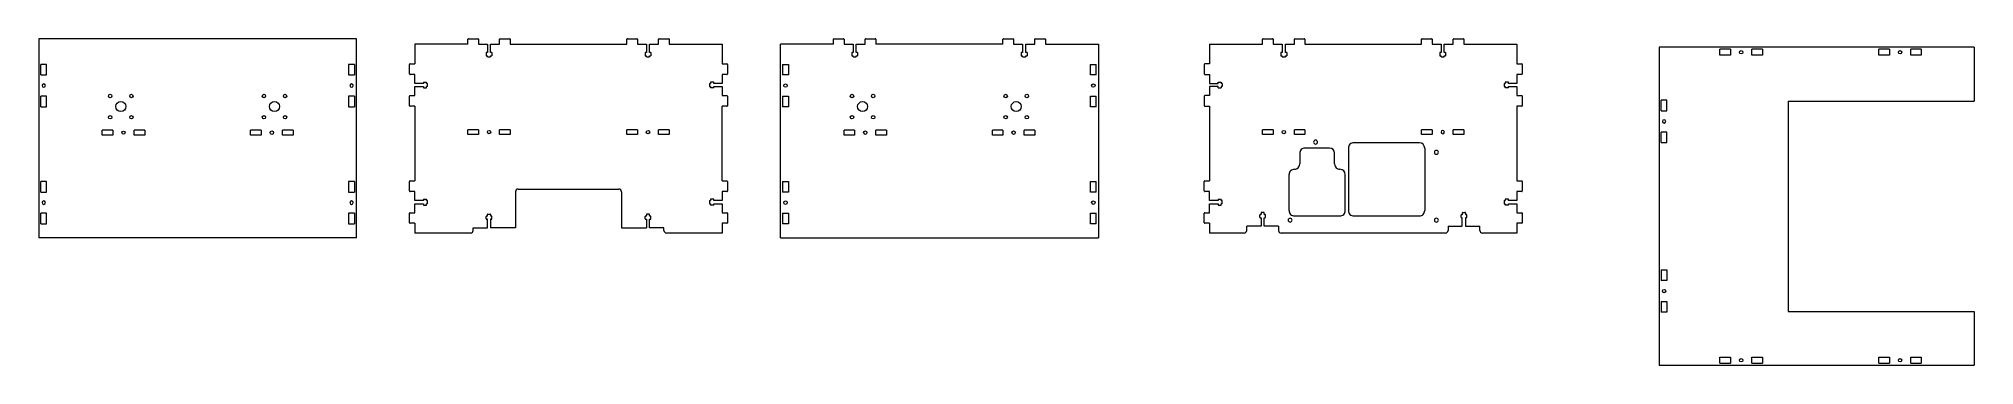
# Model space of a CAD drawing. Header units: millimetres. Extents: x -1094 to 733, y 111 to 419.
import ezdxf

# ---------------------------------------------------------------- set-up
doc = ezdxf.new("R2010")
doc.units = ezdxf.units.MM
doc.header["$MEASUREMENT"] = 0
doc.layers.add('Layer 1', color=7, linetype='Continuous')

msp = doc.modelspace()

# ---------------------------------------------------------------- linework, layer by layer
at = {"layer": 'Layer 1', "color": 18, "lineweight": 9}
for points in [[(-1094.0829, 419.3005), (-1094.0829, 419.3005), (-1094.0829, 231.4755), (-1094.0829, 231.4755)], [(-794.0832, 419.3005), (-794.0832, 419.3005), (-1094.0829, 419.3005), (-1094.0829, 419.3005)], [(-794.0832, 231.4755), (-794.0832, 231.4755), (-794.0832, 419.3005), (-794.0832, 419.3005)], [(-689.083, 414.3005), (-689.083, 414.3005), (-739.083, 414.3005), (-739.083, 414.3005)], [(-739.083, 414.3005), (-739.083, 414.3005), (-739.083, 395.6252), (-739.083, 395.6252)], [(-689.083, 414.3005), (-689.083, 414.3005), (-689.083, 418.8005), (-689.083, 418.8005)], [(-688.583, 419.3005), (-688.583, 419.3005), (-679.583, 419.3005), (-679.583, 419.3005)], [(-679.083, 418.8005), (-679.083, 418.8005), (-679.083, 414.3005), (-679.083, 414.3005)], [(-679.083, 414.3005), (-679.083, 414.3005), (-670.6003, 414.3005), (-670.6003, 414.3005)], [(-671.833, 406.3005), (-671.833, 406.3005), (-671.8377, 403.3005), (-671.8377, 403.3005)], [(-671.8377, 403.3005), (-671.8377, 403.3005), (-670.583, 403.3005), (-670.583, 403.3005)], [(-670.5995, 406.3017), (-670.5995, 406.3017), (-671.833, 406.3005), (-671.833, 406.3005)], [(-670.6003, 414.3005), (-670.6003, 414.3005), (-670.5995, 406.3017), (-670.5995, 406.3017)], [(-670.583, 402.3005), (-670.583, 402.3005), (-670.583, 403.3005), (-670.583, 403.3005)], [(-670.583, 402.3005), (-670.583, 402.3005), (-667.583, 402.3005), (-667.583, 402.3005)], [(-667.583, 403.3005), (-667.583, 403.3005), (-666.3356, 403.3005), (-666.3356, 403.3005)], [(-667.583, 402.3005), (-667.583, 402.3005), (-667.583, 403.3005), (-667.583, 403.3005)], [(-667.5822, 414.3051), (-667.5822, 414.3051), (-659.083, 414.3005), (-659.083, 414.3005)], [(-667.5822, 406.3017), (-667.5822, 406.3017), (-667.5822, 414.3051), (-667.5822, 414.3051)], [(-666.333, 406.3005), (-666.333, 406.3005), (-667.5822, 406.3017), (-667.5822, 406.3017)], [(-666.333, 406.3005), (-666.333, 406.3005), (-666.3356, 403.3005), (-666.3356, 403.3005)], [(-659.083, 414.3005), (-659.083, 414.3005), (-659.083, 418.8005), (-659.083, 418.8005)], [(-658.583, 419.3005), (-658.583, 419.3005), (-649.583, 419.3005), (-649.583, 419.3005)], [(-649.083, 418.8005), (-649.083, 418.8005), (-649.083, 414.3005), (-649.083, 414.3005)], [(-649.083, 414.3005), (-649.083, 414.3005), (-539.083, 414.3005), (-539.083, 414.3005)], [(-539.083, 414.3005), (-539.083, 414.3005), (-539.083, 418.8005), (-539.083, 418.8005)], [(-538.583, 419.3005), (-538.583, 419.3005), (-529.583, 419.3005), (-529.583, 419.3005)], [(-529.083, 418.8005), (-529.083, 418.8005), (-529.083, 414.3005), (-529.083, 414.3005)], [(-529.083, 414.3005), (-529.083, 414.3005), (-520.6003, 414.3005), (-520.6003, 414.3005)], [(-521.833, 406.3005), (-521.833, 406.3005), (-521.8377, 403.3005), (-521.8377, 403.3005)], [(-521.8377, 403.3005), (-521.8377, 403.3005), (-520.583, 403.3005), (-520.583, 403.3005)], [(-520.5995, 406.3017), (-520.5995, 406.3017), (-521.833, 406.3005), (-521.833, 406.3005)], [(-520.6003, 414.3005), (-520.6003, 414.3005), (-520.5995, 406.3017), (-520.5995, 406.3017)], [(-520.583, 402.3005), (-520.583, 402.3005), (-520.583, 403.3005), (-520.583, 403.3005)], [(-520.583, 402.3005), (-520.583, 402.3005), (-517.583, 402.3005), (-517.583, 402.3005)], [(-517.583, 403.3005), (-517.583, 403.3005), (-516.3356, 403.3005), (-516.3356, 403.3005)], [(-517.583, 402.3005), (-517.583, 402.3005), (-517.583, 403.3005), (-517.583, 403.3005)], [(-517.5822, 414.3051), (-517.5822, 414.3051), (-509.083, 414.3005), (-509.083, 414.3005)], [(-517.5822, 406.3017), (-517.5822, 406.3017), (-517.5822, 414.3051), (-517.5822, 414.3051)], [(-516.333, 406.3005), (-516.333, 406.3005), (-517.5822, 406.3017), (-517.5822, 406.3017)], [(-516.333, 406.3005), (-516.333, 406.3005), (-516.3356, 403.3005), (-516.3356, 403.3005)], [(-509.083, 414.3005), (-509.083, 414.3005), (-509.083, 418.8005), (-509.083, 418.8005)], [(-508.583, 419.3005), (-508.583, 419.3005), (-499.583, 419.3005), (-499.583, 419.3005)], [(-499.083, 418.8005), (-499.083, 418.8005), (-499.083, 414.3005), (-499.083, 414.3005)], [(-499.083, 414.3005), (-499.083, 414.3005), (-449.083, 414.3005), (-449.083, 414.3005)], [(-449.083, 414.3005), (-449.083, 414.3005), (-449.083, 395.6252), (-449.083, 395.6252)], [(-394.0824, 231.4751), (-394.0824, 231.4751), (-394.0834, 414.3005), (-394.0834, 414.3005)], [(-344.0834, 414.3005), (-344.0834, 414.3005), (-394.0834, 414.3005), (-394.0834, 414.3005)], [(-344.0834, 414.3005), (-344.0834, 414.3005), (-344.0834, 418.8005), (-344.0834, 418.8005)], [(-343.5834, 419.3005), (-343.5834, 419.3005), (-334.5834, 419.3005), (-334.5834, 419.3005)], [(-334.0834, 418.8005), (-334.0834, 418.8005), (-334.0834, 414.3005), (-334.0834, 414.3005)], [(-334.0834, 414.3005), (-334.0834, 414.3005), (-325.6007, 414.3005), (-325.6007, 414.3005)], [(-326.8334, 406.3005), (-326.8334, 406.3005), (-326.8381, 403.3005), (-326.8381, 403.3005)], [(-326.8381, 403.3005), (-326.8381, 403.3005), (-325.5834, 403.3005), (-325.5834, 403.3005)], [(-325.5999, 406.3017), (-325.5999, 406.3017), (-326.8334, 406.3005), (-326.8334, 406.3005)], [(-325.6007, 414.3005), (-325.6007, 414.3005), (-325.5999, 406.3017), (-325.5999, 406.3017)], [(-325.5834, 402.3005), (-325.5834, 402.3005), (-325.5834, 403.3005), (-325.5834, 403.3005)], [(-325.5834, 402.3005), (-325.5834, 402.3005), (-322.5834, 402.3005), (-322.5834, 402.3005)], [(-322.5834, 403.3005), (-322.5834, 403.3005), (-321.336, 403.3005), (-321.336, 403.3005)], [(-322.5834, 402.3005), (-322.5834, 402.3005), (-322.5834, 403.3005), (-322.5834, 403.3005)], [(-322.5826, 414.3051), (-322.5826, 414.3051), (-314.0834, 414.3005), (-314.0834, 414.3005)], [(-322.5826, 406.3017), (-322.5826, 406.3017), (-322.5826, 414.3051), (-322.5826, 414.3051)], [(-321.3334, 406.3005), (-321.3334, 406.3005), (-322.5826, 406.3017), (-322.5826, 406.3017)], [(-321.3334, 406.3005), (-321.3334, 406.3005), (-321.336, 403.3005), (-321.336, 403.3005)], [(-314.0834, 414.3005), (-314.0834, 414.3005), (-314.0834, 418.8005), (-314.0834, 418.8005)], [(-313.5834, 419.3005), (-313.5834, 419.3005), (-304.5834, 419.3005), (-304.5834, 419.3005)], [(-304.0834, 418.8005), (-304.0834, 418.8005), (-304.0834, 414.3005), (-304.0834, 414.3005)], [(-184.0837, 414.3005), (-184.0837, 414.3005), (-304.0834, 414.3005), (-304.0834, 414.3005)], [(-184.0837, 414.3005), (-184.0837, 414.3005), (-184.0837, 418.8005), (-184.0837, 418.8005)], [(-183.5837, 419.3005), (-183.5837, 419.3005), (-174.5837, 419.3005), (-174.5837, 419.3005)], [(-174.0837, 418.8005), (-174.0837, 418.8005), (-174.0837, 414.3005), (-174.0837, 414.3005)], [(-174.0837, 414.3005), (-174.0837, 414.3005), (-165.601, 414.3005), (-165.601, 414.3005)], [(-166.8337, 406.3005), (-166.8337, 406.3005), (-166.8384, 403.3005), (-166.8384, 403.3005)], [(-166.8384, 403.3005), (-166.8384, 403.3005), (-165.5837, 403.3005), (-165.5837, 403.3005)], [(-165.6002, 406.3017), (-165.6002, 406.3017), (-166.8337, 406.3005), (-166.8337, 406.3005)], [(-165.601, 414.3005), (-165.601, 414.3005), (-165.6002, 406.3017), (-165.6002, 406.3017)], [(-165.5837, 402.3005), (-165.5837, 402.3005), (-165.5837, 403.3005), (-165.5837, 403.3005)], [(-165.5837, 402.3005), (-165.5837, 402.3005), (-162.5837, 402.3005), (-162.5837, 402.3005)], [(-162.5837, 403.3005), (-162.5837, 403.3005), (-161.3363, 403.3005), (-161.3363, 403.3005)], [(-162.5837, 402.3005), (-162.5837, 402.3005), (-162.5837, 403.3005), (-162.5837, 403.3005)], [(-162.5829, 414.3051), (-162.5829, 414.3051), (-154.0837, 414.3005), (-154.0837, 414.3005)], [(-162.5829, 406.3017), (-162.5829, 406.3017), (-162.5829, 414.3051), (-162.5829, 414.3051)], [(-161.3337, 406.3005), (-161.3337, 406.3005), (-162.5829, 406.3017), (-162.5829, 406.3017)], [(-161.3337, 406.3005), (-161.3337, 406.3005), (-161.3363, 403.3005), (-161.3363, 403.3005)], [(-154.0837, 414.3005), (-154.0837, 414.3005), (-154.0837, 418.8005), (-154.0837, 418.8005)], [(-153.5837, 419.3005), (-153.5837, 419.3005), (-144.5837, 419.3005), (-144.5837, 419.3005)], [(-144.0837, 418.8005), (-144.0837, 418.8005), (-144.0837, 414.3005), (-144.0837, 414.3005)], [(-144.0837, 414.3005), (-144.0837, 414.3005), (-94.0837, 414.3005), (-94.0837, 414.3005)], [(-94.0837, 414.3005), (-94.0837, 414.3005), (-94.0827, 231.4758), (-94.0827, 231.4758)], [(10.9164, 414.3005), (10.9164, 414.3005), (60.9169, 414.3005), (60.9169, 414.3005)], [(10.9169, 414.3005), (10.9169, 414.3005), (10.9169, 395.6252), (10.9169, 395.6252)], [(60.9169, 414.3005), (60.9169, 414.3005), (60.9169, 418.8005), (60.9169, 418.8005)], [(61.4169, 419.3005), (61.4169, 419.3005), (70.4169, 419.3005), (70.4169, 419.3005)], [(70.9169, 418.8005), (70.9169, 418.8005), (70.9169, 414.3005), (70.9169, 414.3005)], [(70.9169, 414.3005), (70.9169, 414.3005), (79.3996, 414.3005), (79.3996, 414.3005)], [(78.1669, 406.3005), (78.1669, 406.3005), (78.1622, 403.3005), (78.1622, 403.3005)], [(78.1622, 403.3005), (78.1622, 403.3005), (79.4169, 403.3005), (79.4169, 403.3005)], [(79.4004, 406.3017), (79.4004, 406.3017), (78.1669, 406.3005), (78.1669, 406.3005)], [(79.3996, 414.3005), (79.3996, 414.3005), (79.4004, 406.3017), (79.4004, 406.3017)], [(79.4169, 402.3005), (79.4169, 402.3005), (79.4169, 403.3005), (79.4169, 403.3005)], [(79.4169, 402.3005), (79.4169, 402.3005), (82.4169, 402.3005), (82.4169, 402.3005)], [(82.4169, 403.3005), (82.4169, 403.3005), (83.6643, 403.3005), (83.6643, 403.3005)], [(82.4169, 402.3005), (82.4169, 402.3005), (82.4169, 403.3005), (82.4169, 403.3005)], [(82.4177, 414.3051), (82.4177, 414.3051), (90.9169, 414.3005), (90.9169, 414.3005)], [(82.4177, 406.3017), (82.4177, 406.3017), (82.4177, 414.3051), (82.4177, 414.3051)], [(83.6669, 406.3005), (83.6669, 406.3005), (82.4177, 406.3017), (82.4177, 406.3017)], [(83.6669, 406.3005), (83.6669, 406.3005), (83.6643, 403.3005), (83.6643, 403.3005)], [(90.9169, 414.3005), (90.9169, 414.3005), (90.9169, 418.8005), (90.9169, 418.8005)], [(91.4169, 419.3005), (91.4169, 419.3005), (100.4169, 419.3005), (100.4169, 419.3005)], [(100.9169, 418.8005), (100.9169, 418.8005), (100.9169, 414.3005), (100.9169, 414.3005)], [(100.9169, 414.3005), (100.9169, 414.3005), (210.9169, 414.3005), (210.9169, 414.3005)], [(210.9169, 414.3005), (210.9169, 414.3005), (210.9169, 418.8005), (210.9169, 418.8005)], [(211.4169, 419.3005), (211.4169, 419.3005), (220.4169, 419.3005), (220.4169, 419.3005)], [(220.9169, 418.8005), (220.9169, 418.8005), (220.9169, 414.3005), (220.9169, 414.3005)], [(220.9169, 414.3005), (220.9169, 414.3005), (229.3996, 414.3005), (229.3996, 414.3005)], [(228.1669, 406.3005), (228.1669, 406.3005), (228.1622, 403.3005), (228.1622, 403.3005)], [(228.1622, 403.3005), (228.1622, 403.3005), (229.4169, 403.3005), (229.4169, 403.3005)], [(229.4004, 406.3017), (229.4004, 406.3017), (228.1669, 406.3005), (228.1669, 406.3005)], [(229.3996, 414.3005), (229.3996, 414.3005), (229.4004, 406.3017), (229.4004, 406.3017)], [(229.4169, 402.3005), (229.4169, 402.3005), (229.4169, 403.3005), (229.4169, 403.3005)], [(229.4169, 402.3005), (229.4169, 402.3005), (232.4169, 402.3005), (232.4169, 402.3005)], [(232.4169, 403.3005), (232.4169, 403.3005), (233.6643, 403.3005), (233.6643, 403.3005)], [(232.4169, 402.3005), (232.4169, 402.3005), (232.4169, 403.3005), (232.4169, 403.3005)], [(232.4177, 414.3051), (232.4177, 414.3051), (240.9169, 414.3005), (240.9169, 414.3005)], [(232.4177, 406.3017), (232.4177, 406.3017), (232.4177, 414.3051), (232.4177, 414.3051)], [(233.6669, 406.3005), (233.6669, 406.3005), (232.4177, 406.3017), (232.4177, 406.3017)], [(233.6669, 406.3005), (233.6669, 406.3005), (233.6643, 403.3005), (233.6643, 403.3005)], [(240.9169, 414.3005), (240.9169, 414.3005), (240.9169, 418.8005), (240.9169, 418.8005)], [(241.4169, 419.3005), (241.4169, 419.3005), (250.4169, 419.3005), (250.4169, 419.3005)], [(250.9169, 418.8005), (250.9169, 418.8005), (250.9169, 414.3005), (250.9169, 414.3005)], [(250.9169, 414.3005), (250.9169, 414.3005), (300.9164, 414.3005), (300.9164, 414.3005)], [(300.9169, 414.3005), (300.9169, 414.3005), (300.9169, 395.6252), (300.9169, 395.6252)], [(732.5533, 411.3011), (732.5533, 411.3011), (435.0531, 411.3011), (435.0531, 411.3011)], [(435.0531, 411.3011), (435.0531, 411.3011), (435.0531, 111.3011), (435.0531, 111.3011)], [(492.554, 403.8011), (492.554, 403.8011), (492.554, 409.3011), (492.554, 409.3011)], [(502.554, 409.3011), (502.554, 409.3011), (492.554, 409.3011), (492.554, 409.3011)], [(502.554, 403.8011), (502.554, 403.8011), (492.554, 403.8011), (492.554, 403.8011)], [(502.554, 409.3011), (502.554, 409.3011), (502.554, 403.8011), (502.554, 403.8011)], [(522.554, 403.8011), (522.554, 403.8011), (522.554, 409.3011), (522.554, 409.3011)], [(532.554, 409.3011), (532.554, 409.3011), (522.554, 409.3011), (522.554, 409.3011)], [(532.554, 403.8011), (532.554, 403.8011), (522.554, 403.8011), (522.554, 403.8011)], [(532.554, 409.3011), (532.554, 409.3011), (532.554, 403.8011), (532.554, 403.8011)], [(642.554, 403.8011), (642.554, 403.8011), (642.554, 409.3011), (642.554, 409.3011)], [(652.554, 409.3011), (652.554, 409.3011), (642.554, 409.3011), (642.554, 409.3011)], [(652.554, 403.8011), (652.554, 403.8011), (642.554, 403.8011), (642.554, 403.8011)], [(652.554, 409.3011), (652.554, 409.3011), (652.554, 403.8011), (652.554, 403.8011)], [(672.554, 403.8011), (672.554, 403.8011), (672.554, 409.3011), (672.554, 409.3011)], [(682.554, 409.3011), (682.554, 409.3011), (672.554, 409.3011), (672.554, 409.3011)], [(682.554, 403.8011), (682.554, 403.8011), (672.554, 403.8011), (672.554, 403.8011)], [(682.554, 409.3011), (682.554, 409.3011), (682.554, 403.8011), (682.554, 403.8011)], [(732.5533, 411.3011), (732.5533, 411.3011), (732.5533, 360.5011), (732.5533, 360.5011)], [(-1086.5829, 395.1252), (-1086.5829, 395.1252), (-1092.0829, 395.1252), (-1092.0829, 395.1252)], [(-1092.0829, 385.1252), (-1092.0829, 385.1252), (-1092.0829, 395.1252), (-1092.0829, 395.1252)], [(-1092.0829, 385.1252), (-1092.0829, 385.1252), (-1086.5829, 385.1252), (-1086.5829, 385.1252)], [(-1086.5829, 385.1252), (-1086.5829, 385.1252), (-1086.5829, 395.1252), (-1086.5829, 395.1252)], [(-801.5832, 395.1252), (-801.5832, 395.1252), (-801.5832, 385.1252), (-801.5832, 385.1252)], [(-796.0832, 395.1252), (-796.0832, 395.1252), (-801.5832, 395.1252), (-801.5832, 395.1252)], [(-801.5832, 385.1252), (-801.5832, 385.1252), (-796.0832, 385.1252), (-796.0832, 385.1252)], [(-796.0832, 395.1252), (-796.0832, 395.1252), (-796.0832, 385.1252), (-796.0832, 385.1252)], [(-744.083, 386.1252), (-744.083, 386.1252), (-744.083, 395.1252), (-744.083, 395.1252)], [(-743.583, 395.6252), (-743.583, 395.6252), (-739.083, 395.6252), (-739.083, 395.6252)], [(-739.083, 385.6252), (-739.083, 385.6252), (-743.583, 385.6252), (-743.583, 385.6252)], [(-739.0876, 377.126), (-739.0876, 377.126), (-739.083, 385.6252), (-739.083, 385.6252)], [(-449.083, 395.6252), (-449.083, 395.6252), (-444.583, 395.6252), (-444.583, 395.6252)], [(-444.583, 385.6252), (-444.583, 385.6252), (-449.083, 385.6252), (-449.083, 385.6252)], [(-449.083, 385.6252), (-449.083, 385.6252), (-449.083, 377.1424), (-449.083, 377.1424)], [(-444.083, 395.1252), (-444.083, 395.4013), (-444.3069, 395.6252), (-444.583, 395.6252)], [(-444.083, 395.1252), (-444.083, 395.1252), (-444.083, 386.1252), (-444.083, 386.1252)], [(-392.0829, 395.1248), (-392.0829, 395.1248), (-386.5829, 395.1248), (-386.5829, 395.1248)], [(-392.0829, 395.1248), (-392.0829, 395.1248), (-392.0829, 385.1248), (-392.0829, 385.1248)], [(-386.5829, 385.1248), (-386.5829, 385.1248), (-392.0829, 385.1248), (-392.0829, 385.1248)], [(-386.5829, 395.1248), (-386.5829, 395.1248), (-386.5829, 385.1248), (-386.5829, 385.1248)], [(-101.5832, 385.1255), (-101.5832, 385.1255), (-101.5833, 395.1255), (-101.5833, 395.1255)], [(-101.5833, 395.1255), (-101.5833, 395.1255), (-96.0833, 395.1255), (-96.0833, 395.1255)], [(-96.0832, 385.1255), (-96.0832, 385.1255), (-101.5832, 385.1255), (-101.5832, 385.1255)], [(-96.0832, 385.1255), (-96.0832, 385.1255), (-96.0833, 395.1255), (-96.0833, 395.1255)], [(5.9169, 395.1252), (5.9169, 395.1252), (5.9169, 386.1252), (5.9169, 386.1252)], [(10.9169, 395.6252), (10.9169, 395.6252), (6.4169, 395.6252), (6.4169, 395.6252)], [(6.4169, 385.6252), (6.4169, 385.6252), (10.9169, 385.6252), (10.9169, 385.6252)], [(10.9169, 385.6252), (10.9169, 385.6252), (10.9169, 377.1424), (10.9169, 377.1424)], [(300.9169, 395.6252), (300.9169, 395.6252), (305.4169, 395.6252), (305.4169, 395.6252)], [(305.4169, 385.6252), (305.4169, 385.6252), (300.9169, 385.6252), (300.9169, 385.6252)], [(300.9169, 385.6252), (300.9169, 385.6252), (300.9169, 377.1424), (300.9169, 377.1424)], [(305.9169, 395.1252), (305.9169, 395.4013), (305.693, 395.6252), (305.4169, 395.6252)], [(305.9169, 395.1252), (305.9169, 395.1252), (305.9169, 386.1252), (305.9169, 386.1252)], [(-743.583, 365.6252), (-743.583, 365.6252), (-739.083, 365.6252), (-739.083, 365.6252)], [(-731.0842, 377.126), (-731.0842, 377.126), (-739.0876, 377.126), (-739.0876, 377.126)], [(-739.083, 374.108), (-739.083, 374.108), (-731.0842, 374.1087), (-731.0842, 374.1087)], [(-739.083, 365.6252), (-739.083, 365.6252), (-739.083, 374.108), (-739.083, 374.108)], [(-731.083, 378.3752), (-731.083, 378.3752), (-731.0842, 377.126), (-731.0842, 377.126)], [(-731.0842, 374.1087), (-731.0842, 374.1087), (-731.083, 372.8752), (-731.083, 372.8752)], [(-731.083, 378.3752), (-731.083, 378.3752), (-728.083, 378.3726), (-728.083, 378.3726)], [(-731.083, 372.8752), (-731.083, 372.8752), (-728.083, 372.8705), (-728.083, 372.8705)], [(-728.083, 377.1252), (-728.083, 377.1252), (-728.083, 378.3726), (-728.083, 378.3726)], [(-727.083, 377.1252), (-727.083, 377.1252), (-728.083, 377.1252), (-728.083, 377.1252)], [(-728.083, 372.8705), (-728.083, 372.8705), (-728.083, 374.1252), (-728.083, 374.1252)], [(-727.083, 374.1252), (-727.083, 374.1252), (-728.083, 374.1252), (-728.083, 374.1252)], [(-727.083, 374.1252), (-727.083, 374.1252), (-727.083, 377.1252), (-727.083, 377.1252)], [(-461.083, 377.1252), (-461.083, 377.1252), (-460.083, 377.1252), (-460.083, 377.1252)], [(-461.083, 377.1252), (-461.083, 377.1252), (-461.083, 374.1252), (-461.083, 374.1252)], [(-461.083, 374.1252), (-461.083, 374.1252), (-460.083, 374.1252), (-460.083, 374.1252)], [(-457.083, 378.3752), (-457.083, 378.3752), (-460.083, 378.3798), (-460.083, 378.3798)], [(-460.083, 378.3798), (-460.083, 378.3798), (-460.083, 377.1252), (-460.083, 377.1252)], [(-460.083, 374.1252), (-460.083, 374.1252), (-460.083, 372.8777), (-460.083, 372.8777)], [(-457.083, 372.8752), (-457.083, 372.8752), (-460.083, 372.8777), (-460.083, 372.8777)], [(-457.0818, 377.1416), (-457.0818, 377.1416), (-457.083, 378.3752), (-457.083, 378.3752)], [(-457.083, 372.8752), (-457.083, 372.8752), (-457.0818, 374.1243), (-457.0818, 374.1243)], [(-449.083, 377.1424), (-449.083, 377.1424), (-457.0818, 377.1416), (-457.0818, 377.1416)], [(-457.0818, 374.1243), (-457.0818, 374.1243), (-449.0785, 374.1243), (-449.0785, 374.1243)], [(-449.0785, 374.1243), (-449.0785, 374.1243), (-449.083, 365.6252), (-449.083, 365.6252)], [(-449.083, 365.6252), (-449.083, 365.6252), (-444.583, 365.6252), (-444.583, 365.6252)], [(-444.083, 365.1252), (-444.083, 365.4013), (-444.3069, 365.6252), (-444.583, 365.6252)], [(10.9169, 365.6252), (10.9169, 365.6252), (6.4169, 365.6252), (6.4169, 365.6252)], [(10.9123, 374.1243), (10.9123, 374.1243), (10.9169, 365.6252), (10.9169, 365.6252)], [(18.9157, 374.1243), (18.9157, 374.1243), (10.9123, 374.1243), (10.9123, 374.1243)], [(10.9169, 377.1424), (10.9169, 377.1424), (18.9157, 377.1416), (18.9157, 377.1416)], [(18.9157, 377.1416), (18.9157, 377.1416), (18.9169, 378.3752), (18.9169, 378.3752)], [(18.9169, 372.8752), (18.9169, 372.8752), (18.9157, 374.1243), (18.9157, 374.1243)], [(18.9169, 378.3752), (18.9169, 378.3752), (21.9169, 378.3798), (21.9169, 378.3798)], [(18.9169, 372.8752), (18.9169, 372.8752), (21.9169, 372.8777), (21.9169, 372.8777)], [(21.9169, 378.3798), (21.9169, 378.3798), (21.9169, 377.1252), (21.9169, 377.1252)], [(22.9169, 377.1252), (22.9169, 377.1252), (21.9169, 377.1252), (21.9169, 377.1252)], [(21.9169, 374.1252), (21.9169, 374.1252), (21.9169, 372.8777), (21.9169, 372.8777)], [(22.9169, 374.1252), (22.9169, 374.1252), (21.9169, 374.1252), (21.9169, 374.1252)], [(22.9169, 377.1252), (22.9169, 377.1252), (22.9169, 374.1252), (22.9169, 374.1252)], [(288.9169, 377.1252), (288.9169, 377.1252), (289.9169, 377.1252), (289.9169, 377.1252)], [(288.9169, 377.1252), (288.9169, 377.1252), (288.9169, 374.1252), (288.9169, 374.1252)], [(288.9169, 374.1252), (288.9169, 374.1252), (289.9169, 374.1252), (289.9169, 374.1252)], [(292.9169, 378.3752), (292.9169, 378.3752), (289.9169, 378.3798), (289.9169, 378.3798)], [(289.9169, 378.3798), (289.9169, 378.3798), (289.9169, 377.1252), (289.9169, 377.1252)], [(289.9169, 374.1252), (289.9169, 374.1252), (289.9169, 372.8777), (289.9169, 372.8777)], [(292.9169, 372.8752), (292.9169, 372.8752), (289.9169, 372.8777), (289.9169, 372.8777)], [(292.9181, 377.1416), (292.9181, 377.1416), (292.9169, 378.3752), (292.9169, 378.3752)], [(292.9169, 372.8752), (292.9169, 372.8752), (292.9181, 374.1243), (292.9181, 374.1243)], [(300.9169, 377.1424), (300.9169, 377.1424), (292.9181, 377.1416), (292.9181, 377.1416)], [(292.9181, 374.1243), (292.9181, 374.1243), (300.9214, 374.1243), (300.9214, 374.1243)], [(300.9214, 374.1243), (300.9214, 374.1243), (300.9169, 365.6252), (300.9169, 365.6252)], [(300.9169, 365.6252), (300.9169, 365.6252), (305.4169, 365.6252), (305.4169, 365.6252)], [(305.9169, 365.1252), (305.9169, 365.4013), (305.693, 365.6252), (305.4169, 365.6252)], [(-1086.5829, 365.1252), (-1086.5829, 365.1252), (-1092.0829, 365.1252), (-1092.0829, 365.1252)], [(-1092.0829, 355.1252), (-1092.0829, 355.1252), (-1092.0829, 365.1252), (-1092.0829, 365.1252)], [(-1092.0829, 355.1252), (-1092.0829, 355.1252), (-1086.5829, 355.1252), (-1086.5829, 355.1252)], [(-1086.5829, 355.1252), (-1086.5829, 355.1252), (-1086.5829, 365.1252), (-1086.5829, 365.1252)], [(-801.5832, 365.1252), (-801.5832, 365.1252), (-801.5832, 355.1252), (-801.5832, 355.1252)], [(-796.0832, 365.1252), (-796.0832, 365.1252), (-801.5832, 365.1252), (-801.5832, 365.1252)], [(-801.5832, 355.1252), (-801.5832, 355.1252), (-796.0832, 355.1252), (-796.0832, 355.1252)], [(-796.0832, 365.1252), (-796.0832, 365.1252), (-796.0832, 355.1252), (-796.0832, 355.1252)], [(-744.083, 356.1252), (-744.083, 356.1252), (-744.083, 365.1252), (-744.083, 365.1252)], [(-739.083, 355.6252), (-739.083, 355.6252), (-743.583, 355.6252), (-743.583, 355.6252)], [(-739.083, 355.6252), (-739.083, 355.6252), (-739.083, 285.2086), (-739.083, 285.2086)], [(-444.583, 355.6252), (-444.583, 355.6252), (-449.083, 355.6252), (-449.083, 355.6252)], [(-449.083, 285.2086), (-449.083, 285.2086), (-449.083, 355.6252), (-449.083, 355.6252)], [(-444.083, 365.1252), (-444.083, 365.1252), (-444.083, 356.1252), (-444.083, 356.1252)], [(-392.0829, 365.1248), (-392.0829, 365.1248), (-386.5829, 365.1248), (-386.5829, 365.1248)], [(-392.0829, 365.1248), (-392.0829, 365.1248), (-392.0828, 355.1248), (-392.0828, 355.1248)], [(-386.5828, 355.1248), (-386.5828, 355.1248), (-392.0828, 355.1248), (-392.0828, 355.1248)], [(-386.5829, 365.1248), (-386.5829, 365.1248), (-386.5828, 355.1248), (-386.5828, 355.1248)], [(-101.5832, 355.1255), (-101.5832, 355.1255), (-101.5832, 365.1255), (-101.5832, 365.1255)], [(-101.5832, 365.1255), (-101.5832, 365.1255), (-96.0832, 365.1255), (-96.0832, 365.1255)], [(-96.0832, 355.1255), (-96.0832, 355.1255), (-101.5832, 355.1255), (-101.5832, 355.1255)], [(-96.0832, 355.1255), (-96.0832, 355.1255), (-96.0832, 365.1255), (-96.0832, 365.1255)], [(5.9169, 365.1252), (5.9169, 365.1252), (5.9169, 356.1252), (5.9169, 356.1252)], [(6.4169, 355.6252), (6.4169, 355.6252), (10.9169, 355.6252), (10.9169, 355.6252)], [(10.9169, 355.6252), (10.9169, 355.6252), (10.9169, 285.2086), (10.9169, 285.2086)], [(305.4169, 355.6252), (305.4169, 355.6252), (300.9169, 355.6252), (300.9169, 355.6252)], [(300.9169, 355.6252), (300.9169, 355.6252), (300.9169, 285.2086), (300.9169, 285.2086)], [(305.9169, 365.1252), (305.9169, 365.1252), (305.9169, 356.1252), (305.9169, 356.1252)], [(442.5527, 361.302), (442.5527, 361.302), (437.0527, 361.302), (437.0527, 361.302)], [(437.0527, 351.302), (437.0527, 351.302), (437.0527, 361.302), (437.0527, 361.302)], [(437.0527, 351.302), (437.0527, 351.302), (442.5527, 351.302), (442.5527, 351.302)], [(442.5527, 351.302), (442.5527, 351.302), (442.5527, 361.302), (442.5527, 361.302)], [(556.8531, 360.5011), (556.8531, 360.5011), (556.8531, 162.1011), (556.8531, 162.1011)], [(556.8535, 360.5011), (556.8535, 360.5011), (732.5533, 360.5011), (732.5533, 360.5011)], [(-1024.0829, 332.9741), (-1024.0829, 332.9741), (-1034.0829, 332.974), (-1034.0829, 332.974)], [(-1034.0829, 328.474), (-1034.0829, 328.474), (-1034.0829, 332.974), (-1034.0829, 332.974)], [(-1024.0829, 332.9741), (-1024.0829, 332.9741), (-1024.0829, 328.4741), (-1024.0829, 328.4741)], [(-994.0829, 332.9741), (-994.0829, 332.9741), (-1004.0829, 332.9741), (-1004.0829, 332.9741)], [(-1004.0829, 328.4741), (-1004.0829, 328.4741), (-1004.0829, 332.9741), (-1004.0829, 332.9741)], [(-994.0829, 332.9741), (-994.0829, 332.9741), (-994.0829, 328.4741), (-994.0829, 328.4741)], [(-884.0829, 332.9742), (-884.0829, 332.9742), (-894.0829, 332.9742), (-894.0829, 332.9742)], [(-894.0829, 328.4742), (-894.0829, 328.4742), (-894.0829, 332.9742), (-894.0829, 332.9742)], [(-884.0829, 332.9742), (-884.0829, 332.9742), (-884.0829, 328.4742), (-884.0829, 328.4742)], [(-854.0829, 332.9743), (-854.0829, 332.9743), (-864.0829, 332.9743), (-864.0829, 332.9743)], [(-864.0829, 328.4743), (-864.0829, 328.4743), (-864.0829, 332.9743), (-864.0829, 332.9743)], [(-854.0829, 332.9743), (-854.0829, 332.9743), (-854.0829, 328.4743), (-854.0829, 328.4743)], [(-679.0832, 333.4745), (-679.0832, 333.4745), (-689.0832, 333.4745), (-689.0832, 333.4745)], [(-689.0832, 328.9745), (-689.0832, 328.9745), (-689.0832, 333.4745), (-689.0832, 333.4745)], [(-679.0832, 328.9745), (-679.0832, 328.9745), (-689.0832, 328.9745), (-689.0832, 328.9745)], [(-679.0832, 333.4745), (-679.0832, 333.4745), (-679.0832, 328.9745), (-679.0832, 328.9745)], [(-649.0832, 333.4746), (-649.0832, 333.4746), (-659.0832, 333.4746), (-659.0832, 333.4746)], [(-659.0832, 328.9746), (-659.0832, 328.9746), (-659.0832, 333.4746), (-659.0832, 333.4746)], [(-649.0832, 328.9746), (-649.0832, 328.9746), (-659.0832, 328.9746), (-659.0832, 328.9746)], [(-649.0832, 333.4746), (-649.0832, 333.4746), (-649.0832, 328.9746), (-649.0832, 328.9746)], [(-529.0832, 333.4747), (-529.0832, 333.4747), (-539.0832, 333.4746), (-539.0832, 333.4746)], [(-539.0832, 328.9746), (-539.0832, 328.9746), (-539.0832, 333.4746), (-539.0832, 333.4746)], [(-529.0832, 328.9747), (-529.0832, 328.9747), (-539.0832, 328.9746), (-539.0832, 328.9746)], [(-529.0832, 333.4747), (-529.0832, 333.4747), (-529.0832, 328.9747), (-529.0832, 328.9747)], [(-499.0832, 333.4747), (-499.0832, 333.4747), (-509.0832, 333.4747), (-509.0832, 333.4747)], [(-509.0832, 328.9747), (-509.0832, 328.9747), (-509.0832, 333.4747), (-509.0832, 333.4747)], [(-499.0832, 328.9747), (-499.0832, 328.9747), (-509.0832, 328.9747), (-509.0832, 328.9747)], [(-499.0832, 333.4747), (-499.0832, 333.4747), (-499.0832, 328.9747), (-499.0832, 328.9747)], [(-324.0829, 332.9739), (-324.0829, 332.9739), (-334.0829, 332.9739), (-334.0829, 332.9739)], [(-334.0829, 328.4739), (-334.0829, 328.4739), (-334.0829, 332.9739), (-334.0829, 332.9739)], [(-324.0829, 332.9739), (-324.0829, 332.9739), (-324.0829, 328.4739), (-324.0829, 328.4739)], [(-294.0829, 332.974), (-294.0829, 332.974), (-304.0829, 332.974), (-304.0829, 332.974)], [(-304.0829, 328.474), (-304.0829, 328.474), (-304.0829, 332.974), (-304.0829, 332.974)], [(-294.0829, 332.974), (-294.0829, 332.974), (-294.0829, 328.474), (-294.0829, 328.474)], [(-184.0829, 332.9741), (-184.0829, 332.9741), (-194.0829, 332.974), (-194.0829, 332.974)], [(-194.0829, 328.474), (-194.0829, 328.474), (-194.0829, 332.974), (-194.0829, 332.974)], [(-184.0829, 332.9741), (-184.0829, 332.9741), (-184.0829, 328.4741), (-184.0829, 328.4741)], [(-154.0829, 332.9741), (-154.0829, 332.9741), (-164.0829, 332.9741), (-164.0829, 332.9741)], [(-164.0829, 328.4741), (-164.0829, 328.4741), (-164.0829, 332.9741), (-164.0829, 332.9741)], [(-154.0829, 332.9741), (-154.0829, 332.9741), (-154.0829, 328.4741), (-154.0829, 328.4741)], [(70.9169, 333.4754), (70.9169, 333.4754), (60.9169, 333.4753), (60.9169, 333.4753)], [(60.9169, 328.9753), (60.9169, 328.9753), (60.9169, 333.4753), (60.9169, 333.4753)], [(70.9169, 328.9754), (70.9169, 328.9754), (60.9169, 328.9753), (60.9169, 328.9753)], [(70.9169, 333.4754), (70.9169, 333.4754), (70.9169, 328.9754), (70.9169, 328.9754)], [(100.9169, 333.4754), (100.9169, 333.4754), (90.9169, 333.4754), (90.9169, 333.4754)], [(90.9169, 328.9754), (90.9169, 328.9754), (90.9169, 333.4754), (90.9169, 333.4754)], [(100.9169, 328.9754), (100.9169, 328.9754), (90.9169, 328.9754), (90.9169, 328.9754)], [(100.9169, 333.4754), (100.9169, 333.4754), (100.9169, 328.9754), (100.9169, 328.9754)], [(220.9169, 333.4755), (220.9169, 333.4755), (210.9169, 333.4755), (210.9169, 333.4755)], [(210.9169, 328.9755), (210.9169, 328.9755), (210.9169, 333.4755), (210.9169, 333.4755)], [(220.9169, 328.9755), (220.9169, 328.9755), (210.9169, 328.9755), (210.9169, 328.9755)], [(220.9169, 333.4755), (220.9169, 333.4755), (220.9169, 328.9755), (220.9169, 328.9755)], [(250.9169, 333.4756), (250.9169, 333.4756), (240.9169, 333.4756), (240.9169, 333.4756)], [(240.9169, 328.9756), (240.9169, 328.9756), (240.9169, 333.4756), (240.9169, 333.4756)], [(250.9169, 328.9756), (250.9169, 328.9756), (240.9169, 328.9756), (240.9169, 328.9756)], [(250.9169, 333.4756), (250.9169, 333.4756), (250.9169, 328.9756), (250.9169, 328.9756)], [(442.5527, 331.302), (442.5527, 331.302), (437.0527, 331.302), (437.0527, 331.302)], [(437.0527, 321.302), (437.0527, 321.302), (437.0527, 331.302), (437.0527, 331.302)], [(442.5527, 321.302), (442.5527, 321.302), (442.5527, 331.302), (442.5527, 331.302)], [(-1024.0829, 328.4741), (-1024.0829, 328.4741), (-1034.0829, 328.474), (-1034.0829, 328.474)], [(-994.0829, 328.4741), (-994.0829, 328.4741), (-1004.0829, 328.4741), (-1004.0829, 328.4741)], [(-884.0829, 328.4742), (-884.0829, 328.4742), (-894.0829, 328.4742), (-894.0829, 328.4742)], [(-854.0829, 328.4743), (-854.0829, 328.4743), (-864.0829, 328.4743), (-864.0829, 328.4743)], [(-324.0829, 328.4739), (-324.0829, 328.4739), (-334.0829, 328.4739), (-334.0829, 328.4739)], [(-294.0829, 328.474), (-294.0829, 328.474), (-304.0829, 328.474), (-304.0829, 328.474)], [(-184.0829, 328.4741), (-184.0829, 328.4741), (-194.0829, 328.474), (-194.0829, 328.474)], [(-154.0829, 328.4741), (-154.0829, 328.4741), (-164.0829, 328.4741), (-164.0829, 328.4741)], [(95.9169, 311.163), (95.9169, 311.163), (95.9169, 301.163), (95.9169, 301.163)], [(121.9169, 316.163), (121.9169, 316.163), (100.9169, 316.163), (100.9169, 316.163)], [(123.9169, 316.163), (123.9169, 316.163), (121.9169, 316.163), (121.9169, 316.163)], [(128.9169, 311.163), (128.9169, 313.9244), (126.6783, 316.1629), (123.9169, 316.163)], [(128.9169, 301.163), (128.9169, 301.163), (128.9169, 311.163), (128.9169, 311.163)], [(141.9169, 316.163), (141.9169, 316.163), (141.9169, 257.163), (141.9169, 257.163)], [(208.9169, 321.163), (208.9169, 321.163), (146.9169, 321.163), (146.9169, 321.163)], [(213.9169, 316.163), (213.9169, 318.9244), (211.6783, 321.1629), (208.9169, 321.163)], [(213.9169, 316.163), (213.9169, 316.163), (213.9169, 257.163), (213.9169, 257.163)], [(437.0527, 321.302), (437.0527, 321.302), (442.5527, 321.302), (442.5527, 321.302)], [(90.9169, 296.163), (90.9169, 296.163), (90.9169, 296.163), (90.9169, 296.163)], [(138.9169, 291.163), (138.9169, 293.9244), (136.6783, 296.1629), (133.9169, 296.163)], [(133.9169, 296.163), (133.9169, 296.163), (133.9169, 296.163), (133.9169, 296.163)], [(-1086.5829, 284.7086), (-1086.5829, 284.7086), (-1092.0829, 284.7086), (-1092.0829, 284.7086)], [(-1092.0829, 274.7086), (-1092.0829, 274.7086), (-1092.0829, 284.7086), (-1092.0829, 284.7086)], [(-1092.0829, 274.7086), (-1092.0829, 274.7086), (-1086.5829, 274.7086), (-1086.5829, 274.7086)], [(-1086.5829, 274.7086), (-1086.5829, 274.7086), (-1086.5829, 284.7086), (-1086.5829, 284.7086)], [(-801.5832, 284.7086), (-801.5832, 284.7086), (-801.5832, 274.7086), (-801.5832, 274.7086)], [(-796.0832, 284.7086), (-796.0832, 284.7086), (-801.5832, 284.7086), (-801.5832, 284.7086)], [(-801.5832, 274.7086), (-801.5832, 274.7086), (-796.0832, 274.7086), (-796.0832, 274.7086)], [(-796.0832, 284.7086), (-796.0832, 284.7086), (-796.0832, 274.7086), (-796.0832, 274.7086)], [(-744.083, 275.7086), (-744.083, 275.7086), (-744.083, 284.7086), (-744.083, 284.7086)], [(-743.583, 285.2086), (-743.583, 285.2086), (-739.083, 285.2086), (-739.083, 285.2086)], [(-739.083, 275.2086), (-739.083, 275.2086), (-743.583, 275.2086), (-743.583, 275.2086)], [(-739.0876, 266.7094), (-739.0876, 266.7094), (-739.083, 275.2086), (-739.083, 275.2086)], [(-644.0828, 274.9755), (-644.0828, 274.9755), (-644.0827, 240.9755), (-644.0827, 240.9755)], [(-641.5828, 277.4755), (-641.5828, 277.4755), (-546.5828, 277.4755), (-546.5828, 277.4755)], [(-544.0828, 274.9755), (-544.0828, 274.9755), (-544.0827, 240.9788), (-544.0827, 240.9788)], [(-449.083, 285.2086), (-449.083, 285.2086), (-444.583, 285.2086), (-444.583, 285.2086)], [(-444.583, 275.2086), (-444.583, 275.2086), (-449.083, 275.2086), (-449.083, 275.2086)], [(-449.083, 275.2086), (-449.083, 275.2086), (-449.083, 266.7258), (-449.083, 266.7258)], [(-444.083, 284.7086), (-444.083, 284.9847), (-444.3069, 285.2086), (-444.583, 285.2086)], [(-444.083, 284.7086), (-444.083, 284.7086), (-444.083, 275.7086), (-444.083, 275.7086)], [(-392.0826, 284.7082), (-392.0826, 284.7082), (-386.5826, 284.7082), (-386.5826, 284.7082)], [(-392.0826, 284.7082), (-392.0826, 284.7082), (-392.0826, 274.7082), (-392.0826, 274.7082)], [(-386.5826, 274.7082), (-386.5826, 274.7082), (-392.0826, 274.7082), (-392.0826, 274.7082)], [(-386.5826, 284.7082), (-386.5826, 284.7082), (-386.5826, 274.7082), (-386.5826, 274.7082)], [(-101.5829, 274.7089), (-101.5829, 274.7089), (-101.5829, 284.7089), (-101.5829, 284.7089)], [(-101.5829, 284.7089), (-101.5829, 284.7089), (-96.0829, 284.7089), (-96.0829, 284.7089)], [(-96.0829, 274.7089), (-96.0829, 274.7089), (-101.5829, 274.7089), (-101.5829, 274.7089)], [(-96.0829, 274.7089), (-96.0829, 274.7089), (-96.0829, 284.7089), (-96.0829, 284.7089)], [(5.9169, 275.7086), (5.9169, 275.7086), (5.9169, 284.7086), (5.9169, 284.7086)], [(6.4169, 285.2086), (6.4169, 285.2086), (10.9169, 285.2086), (10.9169, 285.2086)], [(10.9169, 275.2086), (10.9169, 275.2086), (6.4169, 275.2086), (6.4169, 275.2086)], [(10.9123, 266.7094), (10.9123, 266.7094), (10.9169, 275.2086), (10.9169, 275.2086)], [(85.9169, 257.163), (85.9169, 257.163), (85.9169, 291.163), (85.9169, 291.163)], [(138.9169, 257.163), (138.9169, 257.163), (138.9169, 291.163), (138.9169, 291.163)], [(300.9169, 285.2086), (300.9169, 285.2086), (305.4169, 285.2086), (305.4169, 285.2086)], [(305.4169, 275.2086), (305.4169, 275.2086), (300.9169, 275.2086), (300.9169, 275.2086)], [(300.9169, 275.2086), (300.9169, 275.2086), (300.9169, 266.7258), (300.9169, 266.7258)], [(305.9169, 284.7086), (305.9169, 284.9847), (305.693, 285.2086), (305.4169, 285.2086)], [(305.9169, 284.7086), (305.9169, 284.7086), (305.9169, 275.7086), (305.9169, 275.7086)], [(-731.0842, 266.7094), (-731.0842, 266.7094), (-739.0876, 266.7094), (-739.0876, 266.7094)], [(-739.083, 263.6914), (-739.083, 263.6914), (-731.0842, 263.6921), (-731.0842, 263.6921)], [(-739.083, 255.2086), (-739.083, 255.2086), (-739.083, 263.6914), (-739.083, 263.6914)], [(-731.083, 267.9586), (-731.083, 267.9586), (-731.0842, 266.7094), (-731.0842, 266.7094)], [(-731.0842, 263.6921), (-731.0842, 263.6921), (-731.083, 262.4586), (-731.083, 262.4586)], [(-731.083, 267.9586), (-731.083, 267.9586), (-728.083, 267.956), (-728.083, 267.956)], [(-731.083, 262.4586), (-731.083, 262.4586), (-728.083, 262.4539), (-728.083, 262.4539)], [(-728.083, 266.7086), (-728.083, 266.7086), (-728.083, 267.956), (-728.083, 267.956)], [(-727.083, 266.7086), (-727.083, 266.7086), (-728.083, 266.7086), (-728.083, 266.7086)], [(-728.083, 262.4539), (-728.083, 262.4539), (-728.083, 263.7086), (-728.083, 263.7086)], [(-727.083, 263.7086), (-727.083, 263.7086), (-728.083, 263.7086), (-728.083, 263.7086)], [(-727.083, 263.7086), (-727.083, 263.7086), (-727.083, 266.7086), (-727.083, 266.7086)], [(-461.083, 266.7086), (-461.083, 266.7086), (-460.083, 266.7086), (-460.083, 266.7086)], [(-461.083, 266.7086), (-461.083, 266.7086), (-461.083, 263.7086), (-461.083, 263.7086)], [(-461.083, 263.7086), (-461.083, 263.7086), (-460.083, 263.7086), (-460.083, 263.7086)], [(-457.083, 267.9586), (-457.083, 267.9586), (-460.083, 267.9632), (-460.083, 267.9632)], [(-460.083, 267.9632), (-460.083, 267.9632), (-460.083, 266.7086), (-460.083, 266.7086)], [(-460.083, 263.7086), (-460.083, 263.7086), (-460.083, 262.4611), (-460.083, 262.4611)], [(-457.083, 262.4586), (-457.083, 262.4586), (-460.083, 262.4611), (-460.083, 262.4611)], [(-457.0818, 266.725), (-457.0818, 266.725), (-457.083, 267.9586), (-457.083, 267.9586)], [(-457.083, 262.4586), (-457.083, 262.4586), (-457.0818, 263.7077), (-457.0818, 263.7077)], [(-449.083, 266.7258), (-449.083, 266.7258), (-457.0818, 266.725), (-457.0818, 266.725)], [(-457.0818, 263.7077), (-457.0818, 263.7077), (-449.0785, 263.7077), (-449.0785, 263.7077)], [(-449.0785, 263.7077), (-449.0785, 263.7077), (-449.083, 255.2086), (-449.083, 255.2086)], [(18.9157, 266.7094), (18.9157, 266.7094), (10.9123, 266.7094), (10.9123, 266.7094)], [(10.9169, 263.6914), (10.9169, 263.6914), (18.9157, 263.6921), (18.9157, 263.6921)], [(10.9169, 255.2086), (10.9169, 255.2086), (10.9169, 263.6914), (10.9169, 263.6914)], [(18.9169, 267.9586), (18.9169, 267.9586), (18.9157, 266.7094), (18.9157, 266.7094)], [(18.9157, 263.6921), (18.9157, 263.6921), (18.9169, 262.4586), (18.9169, 262.4586)], [(18.9169, 267.9586), (18.9169, 267.9586), (21.9169, 267.956), (21.9169, 267.956)], [(18.9169, 262.4586), (18.9169, 262.4586), (21.9169, 262.4539), (21.9169, 262.4539)], [(21.9169, 266.7086), (21.9169, 266.7086), (21.9169, 267.956), (21.9169, 267.956)], [(22.9169, 266.7086), (22.9169, 266.7086), (21.9169, 266.7086), (21.9169, 266.7086)], [(21.9169, 262.4539), (21.9169, 262.4539), (21.9169, 263.7086), (21.9169, 263.7086)], [(22.9169, 263.7086), (22.9169, 263.7086), (21.9169, 263.7086), (21.9169, 263.7086)], [(22.9169, 263.7086), (22.9169, 263.7086), (22.9169, 266.7086), (22.9169, 266.7086)], [(288.9169, 266.7086), (288.9169, 266.7086), (289.9169, 266.7086), (289.9169, 266.7086)], [(288.9169, 266.7086), (288.9169, 266.7086), (288.9169, 263.7086), (288.9169, 263.7086)], [(288.9169, 263.7086), (288.9169, 263.7086), (289.9169, 263.7086), (289.9169, 263.7086)], [(292.9169, 267.9586), (292.9169, 267.9586), (289.9169, 267.9632), (289.9169, 267.9632)], [(289.9169, 267.9632), (289.9169, 267.9632), (289.9169, 266.7086), (289.9169, 266.7086)], [(289.9169, 263.7086), (289.9169, 263.7086), (289.9169, 262.4611), (289.9169, 262.4611)], [(292.9169, 262.4586), (292.9169, 262.4586), (289.9169, 262.4611), (289.9169, 262.4611)], [(292.9181, 266.725), (292.9181, 266.725), (292.9169, 267.9586), (292.9169, 267.9586)], [(292.9169, 262.4586), (292.9169, 262.4586), (292.9181, 263.7077), (292.9181, 263.7077)], [(300.9169, 266.7258), (300.9169, 266.7258), (292.9181, 266.725), (292.9181, 266.725)], [(292.9181, 263.7077), (292.9181, 263.7077), (300.9214, 263.7077), (300.9214, 263.7077)], [(300.9214, 263.7077), (300.9214, 263.7077), (300.9169, 255.2086), (300.9169, 255.2086)], [(-1086.5829, 254.7086), (-1086.5829, 254.7086), (-1092.0829, 254.7086), (-1092.0829, 254.7086)], [(-1092.0829, 244.7086), (-1092.0829, 244.7086), (-1092.0829, 254.7086), (-1092.0829, 254.7086)], [(-1092.0829, 244.7086), (-1092.0829, 244.7086), (-1086.5829, 244.7086), (-1086.5829, 244.7086)], [(-1086.5829, 244.7086), (-1086.5829, 244.7086), (-1086.5829, 254.7086), (-1086.5829, 254.7086)], [(-801.5832, 254.7086), (-801.5832, 254.7086), (-801.5832, 244.7086), (-801.5832, 244.7086)], [(-796.0832, 254.7086), (-796.0832, 254.7086), (-801.5832, 254.7086), (-801.5832, 254.7086)], [(-801.5832, 244.7086), (-801.5832, 244.7086), (-796.0832, 244.7086), (-796.0832, 244.7086)], [(-796.0832, 254.7086), (-796.0832, 254.7086), (-796.0832, 244.7086), (-796.0832, 244.7086)], [(-744.083, 245.7086), (-744.083, 245.7086), (-744.083, 254.7086), (-744.083, 254.7086)], [(-743.583, 255.2086), (-743.583, 255.2086), (-739.083, 255.2086), (-739.083, 255.2086)], [(-739.083, 245.2086), (-739.083, 245.2086), (-743.583, 245.2086), (-743.583, 245.2086)], [(-739.083, 245.2086), (-739.083, 245.2086), (-739.082, 235.9755), (-739.082, 235.9755)], [(-684.0826, 238.4755), (-684.0826, 238.4755), (-684.0826, 240.9732), (-684.0826, 240.9732)], [(-684.0826, 240.9732), (-684.0826, 240.9732), (-670.608, 240.9732), (-670.608, 240.9732)], [(-671.8416, 249.4719), (-671.8416, 249.4719), (-671.8447, 251.4724), (-671.8447, 251.4724)], [(-671.8416, 249.4719), (-671.8411, 249.1963), (-671.6177, 248.973), (-671.3421, 248.9727)], [(-671.3447, 251.9732), (-671.3447, 251.9732), (-671.0908, 251.9732), (-671.0908, 251.9732)], [(-670.6073, 248.972), (-670.6073, 248.972), (-671.3421, 248.9727), (-671.3421, 248.9727)], [(-670.608, 240.9732), (-670.608, 240.9732), (-670.6073, 248.972), (-670.6073, 248.972)], [(-670.5908, 252.4732), (-670.5908, 252.4732), (-670.5908, 253.4732), (-670.5908, 253.4732)], [(-670.0908, 253.9732), (-670.0908, 253.9732), (-668.0908, 253.9732), (-668.0908, 253.9732)], [(-667.5908, 253.4732), (-667.5908, 253.7494), (-667.8147, 253.9732), (-668.0908, 253.9732)], [(-667.5908, 253.4732), (-667.5908, 253.4732), (-667.5908, 252.4732), (-667.5908, 252.4732)], [(-666.8407, 248.9727), (-666.8407, 248.9727), (-667.59, 248.972), (-667.59, 248.972)], [(-667.59, 248.972), (-667.59, 248.972), (-667.59, 240.9687), (-667.59, 240.9687)], [(-644.0829, 240.9788), (-644.0829, 240.9788), (-667.59, 240.9687), (-667.59, 240.9687)], [(-667.0908, 251.9732), (-667.0908, 251.9732), (-666.8429, 251.9732), (-666.8429, 251.9732)], [(-666.3429, 251.4736), (-666.3431, 251.7496), (-666.5669, 251.9732), (-666.8429, 251.9732)], [(-666.8407, 248.9727), (-666.5646, 248.973), (-666.341, 249.197), (-666.3412, 249.4732)], [(-666.3412, 249.4732), (-666.3412, 249.4732), (-666.3429, 251.4736), (-666.3429, 251.4736)], [(-544.0827, 240.9788), (-544.0827, 240.9788), (-520.5756, 240.9687), (-520.5756, 240.9687)], [(-521.8244, 249.4732), (-521.8246, 249.197), (-521.601, 248.973), (-521.3249, 248.9727)], [(-521.8244, 249.4732), (-521.8244, 249.4732), (-521.8227, 251.4736), (-521.8227, 251.4736)], [(-521.3227, 251.9732), (-521.5987, 251.9732), (-521.8225, 251.7496), (-521.8227, 251.4736)], [(-521.3249, 248.9727), (-521.3249, 248.9727), (-520.5756, 248.972), (-520.5756, 248.972)], [(-521.0748, 251.9732), (-521.0748, 251.9732), (-521.3227, 251.9732), (-521.3227, 251.9732)], [(-520.5756, 248.972), (-520.5756, 248.972), (-520.5756, 240.9687), (-520.5756, 240.9687)], [(-520.5748, 253.4732), (-520.5748, 253.4732), (-520.5748, 252.4732), (-520.5748, 252.4732)], [(-518.0748, 253.9732), (-518.0748, 253.9732), (-520.0748, 253.9732), (-520.0748, 253.9732)], [(-517.5748, 253.4732), (-517.5748, 253.7494), (-517.7987, 253.9732), (-518.0748, 253.9732)], [(-517.5748, 252.4732), (-517.5748, 252.4732), (-517.5748, 253.4732), (-517.5748, 253.4732)], [(-517.5583, 248.972), (-517.5583, 248.972), (-516.8236, 248.9727), (-516.8236, 248.9727)], [(-517.5576, 240.9732), (-517.5576, 240.9732), (-517.5583, 248.972), (-517.5583, 248.972)], [(-504.083, 240.9732), (-504.083, 240.9732), (-517.5576, 240.9732), (-517.5576, 240.9732)], [(-516.8209, 251.9732), (-516.8209, 251.9732), (-517.0748, 251.9732), (-517.0748, 251.9732)], [(-516.8236, 248.9727), (-516.5479, 248.973), (-516.3245, 249.1963), (-516.3241, 249.4719)], [(-516.3241, 249.4719), (-516.3241, 249.4719), (-516.3209, 251.4724), (-516.3209, 251.4724)], [(-504.083, 238.4755), (-504.083, 238.4755), (-504.083, 240.9732), (-504.083, 240.9732)], [(-449.083, 255.2086), (-449.083, 255.2086), (-444.583, 255.2086), (-444.583, 255.2086)], [(-444.583, 245.2086), (-444.583, 245.2086), (-449.083, 245.2086), (-449.083, 245.2086)], [(-449.083, 245.2086), (-449.083, 245.2086), (-449.082, 235.9755), (-449.082, 235.9755)], [(-444.083, 254.7086), (-444.083, 254.9847), (-444.3069, 255.2086), (-444.583, 255.2086)], [(-444.083, 254.7086), (-444.083, 254.7086), (-444.083, 245.7086), (-444.083, 245.7086)], [(-392.0825, 254.7082), (-392.0825, 254.7082), (-386.5825, 254.7082), (-386.5825, 254.7082)], [(-392.0825, 254.7082), (-392.0825, 254.7082), (-392.0825, 244.7082), (-392.0825, 244.7082)], [(-386.5825, 244.7082), (-386.5825, 244.7082), (-392.0825, 244.7082), (-392.0825, 244.7082)], [(-386.5825, 254.7082), (-386.5825, 254.7082), (-386.5825, 244.7082), (-386.5825, 244.7082)], [(-101.5828, 244.7089), (-101.5828, 244.7089), (-101.5829, 254.7089), (-101.5829, 254.7089)], [(-101.5829, 254.7089), (-101.5829, 254.7089), (-96.0829, 254.7089), (-96.0829, 254.7089)], [(-96.0828, 244.7089), (-96.0828, 244.7089), (-101.5828, 244.7089), (-101.5828, 244.7089)], [(-96.0828, 244.7089), (-96.0828, 244.7089), (-96.0829, 254.7089), (-96.0829, 254.7089)], [(5.9169, 245.7086), (5.9169, 245.7086), (5.9169, 254.7086), (5.9169, 254.7086)], [(6.4169, 255.2086), (6.4169, 255.2086), (10.9169, 255.2086), (10.9169, 255.2086)], [(10.9169, 245.2086), (10.9169, 245.2086), (6.4169, 245.2086), (6.4169, 245.2086)], [(10.9169, 245.2086), (10.9169, 245.2086), (10.9169, 235.9755), (10.9169, 235.9755)], [(43.4169, 235.9755), (44.7976, 235.9755), (45.9169, 237.0947), (45.9169, 238.4754)], [(45.9169, 238.4755), (45.9169, 238.4755), (45.9168, 242.4755), (45.9168, 242.4755)], [(59.416, 242.4682), (59.416, 242.4682), (45.9168, 242.4755), (45.9168, 242.4755)], [(58.1672, 250.9727), (58.167, 250.6966), (58.3906, 250.4726), (58.6668, 250.4723)], [(58.1672, 250.9727), (58.1672, 250.9727), (58.1689, 252.9732), (58.1689, 252.9732)], [(58.6689, 253.4728), (58.3929, 253.4728), (58.1691, 253.2492), (58.1689, 252.9732)], [(58.6668, 250.4723), (58.6668, 250.4723), (59.416, 250.4716), (59.416, 250.4716)], [(58.9168, 253.4728), (58.9168, 253.4728), (58.6689, 253.4728), (58.6689, 253.4728)], [(58.9168, 253.4728), (59.193, 253.4728), (59.4168, 253.6966), (59.4168, 253.9728)], [(59.416, 250.4716), (59.416, 250.4716), (59.416, 242.4682), (59.416, 242.4682)], [(59.4168, 254.9728), (59.4168, 254.9728), (59.4168, 253.9728), (59.4168, 253.9728)], [(61.9168, 255.4728), (61.9168, 255.4728), (59.9168, 255.4728), (59.9168, 255.4728)], [(62.4168, 253.9728), (62.4168, 253.9728), (62.4168, 254.9728), (62.4168, 254.9728)], [(62.4333, 250.4716), (62.4333, 250.4716), (63.1681, 250.4723), (63.1681, 250.4723)], [(62.434, 242.4728), (62.434, 242.4728), (62.4333, 250.4716), (62.4333, 250.4716)], [(75.9168, 242.4728), (75.9168, 242.4728), (62.434, 242.4728), (62.434, 242.4728)], [(63.1707, 253.4728), (63.1707, 253.4728), (62.9168, 253.4728), (62.9168, 253.4728)], [(63.1681, 250.4723), (63.4437, 250.4726), (63.6672, 250.6959), (63.6676, 250.9715)], [(63.6676, 250.9715), (63.6676, 250.9715), (63.6707, 252.972), (63.6707, 252.972)], [(75.9168, 242.4728), (75.9168, 242.4728), (75.9169, 238.4755), (75.9169, 238.4755)], [(90.9169, 252.163), (90.9169, 252.163), (133.9169, 252.163), (133.9169, 252.163)], [(146.9169, 252.163), (146.9169, 252.163), (208.9169, 252.163), (208.9169, 252.163)], [(233.4169, 235.9755), (234.7976, 235.9755), (235.9169, 237.0947), (235.9169, 238.4754)], [(235.9169, 242.4728), (235.9169, 242.4728), (235.9169, 238.4755), (235.9169, 238.4755)], [(235.9169, 242.4728), (235.9169, 242.4728), (249.3997, 242.4728), (249.3997, 242.4728)], [(248.1662, 250.9715), (248.1662, 250.9715), (248.163, 252.972), (248.163, 252.972)], [(248.1662, 250.9715), (248.1666, 250.6959), (248.39, 250.4726), (248.6657, 250.4723)], [(248.663, 253.4728), (248.663, 253.4728), (248.9169, 253.4728), (248.9169, 253.4728)], [(249.4005, 250.4716), (249.4005, 250.4716), (248.6657, 250.4723), (248.6657, 250.4723)], [(248.9169, 253.4728), (249.1931, 253.4728), (249.4169, 253.6966), (249.4169, 253.9728)], [(249.3997, 242.4728), (249.3997, 242.4728), (249.4005, 250.4716), (249.4005, 250.4716)], [(249.4169, 253.9728), (249.4169, 253.9728), (249.4169, 254.9728), (249.4169, 254.9728)], [(249.9169, 255.4728), (249.9169, 255.4728), (251.9169, 255.4728), (251.9169, 255.4728)], [(252.4169, 254.9728), (252.4169, 254.9728), (252.4169, 253.9728), (252.4169, 253.9728)], [(253.167, 250.4723), (253.167, 250.4723), (252.4177, 250.4716), (252.4177, 250.4716)], [(252.4177, 250.4716), (252.4177, 250.4716), (252.4177, 242.4682), (252.4177, 242.4682)], [(252.4177, 242.4682), (252.4177, 242.4682), (265.9169, 242.4755), (265.9169, 242.4755)], [(252.9169, 253.4728), (252.9169, 253.4728), (253.1648, 253.4728), (253.1648, 253.4728)], [(253.6648, 252.9732), (253.6646, 253.2492), (253.4408, 253.4728), (253.1648, 253.4728)], [(253.167, 250.4723), (253.4431, 250.4726), (253.6667, 250.6966), (253.6665, 250.9727)], [(253.6665, 250.9727), (253.6665, 250.9727), (253.6648, 252.9732), (253.6648, 252.9732)], [(265.9168, 238.4755), (265.9168, 238.4755), (265.9169, 242.4755), (265.9169, 242.4755)], [(300.9169, 255.2086), (300.9169, 255.2086), (305.4169, 255.2086), (305.4169, 255.2086)], [(305.4169, 245.2086), (305.4169, 245.2086), (300.9169, 245.2086), (300.9169, 245.2086)], [(300.9169, 245.2086), (300.9169, 245.2086), (300.9169, 235.9755), (300.9169, 235.9755)], [(305.9169, 254.7086), (305.9169, 254.9847), (305.693, 255.2086), (305.4169, 255.2086)], [(305.9169, 254.7086), (305.9169, 254.7086), (305.9169, 245.7086), (305.9169, 245.7086)], [(-794.0832, 231.4755), (-794.0832, 231.4755), (-1094.0829, 231.4755), (-1094.0829, 231.4755)], [(-686.583, 235.9755), (-686.583, 235.9755), (-739.082, 235.9755), (-739.082, 235.9755)], [(-449.082, 235.9755), (-449.082, 235.9755), (-501.583, 235.9755), (-501.583, 235.9755)], [(-394.0824, 231.4751), (-394.0824, 231.4751), (-94.0827, 231.4758), (-94.0827, 231.4758)], [(43.4169, 235.9755), (43.4169, 235.9755), (10.9169, 235.9755), (10.9169, 235.9755)], [(233.4169, 235.9755), (233.4169, 235.9755), (78.4169, 235.9755), (78.4169, 235.9755)], [(300.9169, 235.9755), (300.9169, 235.9755), (268.4169, 235.9755), (268.4169, 235.9755)], [(437.0531, 201.3002), (437.0531, 201.3002), (442.5531, 201.3002), (442.5531, 201.3002)], [(437.0531, 201.3002), (437.0531, 201.3002), (437.0531, 191.3002), (437.0531, 191.3002)], [(442.5531, 201.3002), (442.5531, 201.3002), (442.5531, 191.3002), (442.5531, 191.3002)], [(442.5531, 191.3002), (442.5531, 191.3002), (437.0531, 191.3002), (437.0531, 191.3002)], [(437.0531, 171.3002), (437.0531, 171.3002), (442.5531, 171.3002), (442.5531, 171.3002)], [(437.0531, 171.3002), (437.0531, 171.3002), (437.0531, 161.3002), (437.0531, 161.3002)], [(442.5531, 171.3002), (442.5531, 171.3002), (442.5531, 161.3002), (442.5531, 161.3002)], [(442.5531, 161.3002), (442.5531, 161.3002), (437.0531, 161.3002), (437.0531, 161.3002)], [(556.8531, 162.1011), (556.8531, 162.1011), (732.5529, 162.1011), (732.5529, 162.1011)], [(732.5529, 162.1011), (732.5529, 162.1011), (732.5529, 111.3011), (732.5529, 111.3011)], [(435.0531, 111.3011), (435.0531, 111.3011), (732.5529, 111.3011), (732.5529, 111.3011)], [(492.5538, 118.8011), (492.5538, 118.8011), (502.5538, 118.8011), (502.5538, 118.8011)], [(492.5538, 113.3011), (492.5538, 113.3011), (492.5538, 118.8011), (492.5538, 118.8011)], [(492.5538, 113.3011), (492.5538, 113.3011), (502.5538, 113.3011), (502.5538, 113.3011)], [(502.5538, 118.8011), (502.5538, 118.8011), (502.5538, 113.3011), (502.5538, 113.3011)], [(522.5538, 118.8011), (522.5538, 118.8011), (532.5538, 118.8011), (532.5538, 118.8011)], [(522.5538, 113.3011), (522.5538, 113.3011), (522.5538, 118.8011), (522.5538, 118.8011)], [(522.5538, 113.3011), (522.5538, 113.3011), (532.5538, 113.3011), (532.5538, 113.3011)], [(532.5538, 118.8011), (532.5538, 118.8011), (532.5538, 113.3011), (532.5538, 113.3011)], [(642.5538, 118.8011), (642.5538, 118.8011), (652.5538, 118.8011), (652.5538, 118.8011)], [(642.5538, 113.3011), (642.5538, 113.3011), (642.5538, 118.8011), (642.5538, 118.8011)], [(642.5538, 113.3011), (642.5538, 113.3011), (652.5538, 113.3011), (652.5538, 113.3011)], [(652.5538, 118.8011), (652.5538, 118.8011), (652.5538, 113.3011), (652.5538, 113.3011)], [(672.5538, 118.8011), (672.5538, 118.8011), (682.5538, 118.8011), (682.5538, 118.8011)], [(672.5538, 113.3011), (672.5538, 113.3011), (672.5538, 118.8011), (672.5538, 118.8011)], [(672.5538, 113.3011), (672.5538, 113.3011), (682.5538, 113.3011), (682.5538, 113.3011)], [(682.5538, 118.8011), (682.5538, 118.8011), (682.5538, 113.3011), (682.5538, 113.3011)]]:
    msp.add_open_spline(points, degree=3, dxfattribs=at)
for points, knots in [([(-688.583, 419.3005), (-688.7157, 419.3005), (-688.8428, 419.2478), (-688.9366, 419.1541), (-688.9366, 419.1541), (-689.0304, 419.0603), (-689.083, 418.9331), (-689.083, 418.8005)], [0, 0, 0, 0, 0.333333333, 0.333333333, 0.333333333, 0.333333333, 1, 1, 1, 1]), ([(-679.083, 418.8005), (-679.083, 418.9331), (-679.1357, 419.0603), (-679.2295, 419.1541), (-679.2295, 419.1541), (-679.3233, 419.2478), (-679.4504, 419.3005), (-679.583, 419.3005)], [0, 0, 0, 0, 0.333333333, 0.333333333, 0.333333333, 0.333333333, 1, 1, 1, 1]), ([(-658.583, 419.3005), (-658.7157, 419.3005), (-658.8428, 419.2478), (-658.9366, 419.1541), (-658.9366, 419.1541), (-659.0304, 419.0603), (-659.083, 418.9331), (-659.083, 418.8005)], [0, 0, 0, 0, 0.333333333, 0.333333333, 0.333333333, 0.333333333, 1, 1, 1, 1]), ([(-649.083, 418.8005), (-649.083, 418.9331), (-649.1357, 419.0603), (-649.2295, 419.1541), (-649.2295, 419.1541), (-649.3233, 419.2478), (-649.4504, 419.3005), (-649.583, 419.3005)], [0, 0, 0, 0, 0.333333333, 0.333333333, 0.333333333, 0.333333333, 1, 1, 1, 1]), ([(-538.583, 419.3005), (-538.7157, 419.3005), (-538.8428, 419.2478), (-538.9366, 419.1541), (-538.9366, 419.1541), (-539.0304, 419.0603), (-539.083, 418.9331), (-539.083, 418.8005)], [0, 0, 0, 0, 0.333333333, 0.333333333, 0.333333333, 0.333333333, 1, 1, 1, 1]), ([(-529.083, 418.8005), (-529.083, 418.9331), (-529.1357, 419.0603), (-529.2295, 419.1541), (-529.2295, 419.1541), (-529.3233, 419.2478), (-529.4504, 419.3005), (-529.583, 419.3005)], [0, 0, 0, 0, 0.333333333, 0.333333333, 0.333333333, 0.333333333, 1, 1, 1, 1]), ([(-508.583, 419.3005), (-508.7157, 419.3005), (-508.8428, 419.2478), (-508.9366, 419.1541), (-508.9366, 419.1541), (-509.0304, 419.0603), (-509.083, 418.9331), (-509.083, 418.8005)], [0, 0, 0, 0, 0.333333333, 0.333333333, 0.333333333, 0.333333333, 1, 1, 1, 1]), ([(-499.083, 418.8005), (-499.083, 418.9331), (-499.1357, 419.0603), (-499.2295, 419.1541), (-499.2295, 419.1541), (-499.3233, 419.2478), (-499.4504, 419.3005), (-499.583, 419.3005)], [0, 0, 0, 0, 0.333333333, 0.333333333, 0.333333333, 0.333333333, 1, 1, 1, 1]), ([(-343.5834, 419.3005), (-343.7161, 419.3005), (-343.8432, 419.2478), (-343.937, 419.1541), (-343.937, 419.1541), (-344.0308, 419.0603), (-344.0834, 418.9331), (-344.0834, 418.8005)], [0, 0, 0, 0, 0.333333333, 0.333333333, 0.333333333, 0.333333333, 1, 1, 1, 1]), ([(-334.0834, 418.8005), (-334.0834, 418.9331), (-334.1361, 419.0603), (-334.2299, 419.1541), (-334.2299, 419.1541), (-334.3237, 419.2478), (-334.4508, 419.3005), (-334.5834, 419.3005)], [0, 0, 0, 0, 0.333333333, 0.333333333, 0.333333333, 0.333333333, 1, 1, 1, 1]), ([(-313.5834, 419.3005), (-313.7161, 419.3005), (-313.8432, 419.2478), (-313.937, 419.1541), (-313.937, 419.1541), (-314.0308, 419.0603), (-314.0834, 418.9331), (-314.0834, 418.8005)], [0, 0, 0, 0, 0.333333333, 0.333333333, 0.333333333, 0.333333333, 1, 1, 1, 1]), ([(-304.0834, 418.8005), (-304.0834, 418.9331), (-304.1361, 419.0603), (-304.2299, 419.1541), (-304.2299, 419.1541), (-304.3237, 419.2478), (-304.4508, 419.3005), (-304.5834, 419.3005)], [0, 0, 0, 0, 0.333333333, 0.333333333, 0.333333333, 0.333333333, 1, 1, 1, 1]), ([(-183.5837, 419.3005), (-183.7164, 419.3005), (-183.8435, 419.2478), (-183.9373, 419.1541), (-183.9373, 419.1541), (-184.0311, 419.0603), (-184.0837, 418.9331), (-184.0837, 418.8005)], [0, 0, 0, 0, 0.333333333, 0.333333333, 0.333333333, 0.333333333, 1, 1, 1, 1]), ([(-174.0837, 418.8005), (-174.0837, 418.9331), (-174.1364, 419.0603), (-174.2302, 419.1541), (-174.2302, 419.1541), (-174.324, 419.2478), (-174.4511, 419.3005), (-174.5837, 419.3005)], [0, 0, 0, 0, 0.333333333, 0.333333333, 0.333333333, 0.333333333, 1, 1, 1, 1]), ([(-153.5837, 419.3005), (-153.7164, 419.3005), (-153.8435, 419.2478), (-153.9373, 419.1541), (-153.9373, 419.1541), (-154.0311, 419.0603), (-154.0837, 418.9331), (-154.0837, 418.8005)], [0, 0, 0, 0, 0.333333333, 0.333333333, 0.333333333, 0.333333333, 1, 1, 1, 1]), ([(-144.0837, 418.8005), (-144.0837, 418.9331), (-144.1364, 419.0603), (-144.2302, 419.1541), (-144.2302, 419.1541), (-144.324, 419.2478), (-144.4511, 419.3005), (-144.5837, 419.3005)], [0, 0, 0, 0, 0.333333333, 0.333333333, 0.333333333, 0.333333333, 1, 1, 1, 1]), ([(61.4169, 419.3005), (61.2842, 419.3005), (61.1571, 419.2478), (61.0633, 419.1541), (61.0633, 419.1541), (60.9695, 419.0603), (60.9169, 418.9331), (60.9169, 418.8005)], [0, 0, 0, 0, 0.333333333, 0.333333333, 0.333333333, 0.333333333, 1, 1, 1, 1]), ([(70.9169, 418.8005), (70.9169, 418.9331), (70.8642, 419.0603), (70.7704, 419.1541), (70.7704, 419.1541), (70.6766, 419.2478), (70.5495, 419.3005), (70.4169, 419.3005)], [0, 0, 0, 0, 0.333333333, 0.333333333, 0.333333333, 0.333333333, 1, 1, 1, 1]), ([(91.4169, 419.3005), (91.2842, 419.3005), (91.1571, 419.2478), (91.0633, 419.1541), (91.0633, 419.1541), (90.9695, 419.0603), (90.9169, 418.9331), (90.9169, 418.8005)], [0, 0, 0, 0, 0.333333333, 0.333333333, 0.333333333, 0.333333333, 1, 1, 1, 1]), ([(100.9169, 418.8005), (100.9169, 418.9331), (100.8642, 419.0603), (100.7704, 419.1541), (100.7704, 419.1541), (100.6766, 419.2478), (100.5495, 419.3005), (100.4169, 419.3005)], [0, 0, 0, 0, 0.333333333, 0.333333333, 0.333333333, 0.333333333, 1, 1, 1, 1]), ([(211.4169, 419.3005), (211.2842, 419.3005), (211.1571, 419.2478), (211.0633, 419.1541), (211.0633, 419.1541), (210.9695, 419.0603), (210.9169, 418.9331), (210.9169, 418.8005)], [0, 0, 0, 0, 0.333333333, 0.333333333, 0.333333333, 0.333333333, 1, 1, 1, 1]), ([(220.9169, 418.8005), (220.9169, 418.9331), (220.8642, 419.0603), (220.7704, 419.1541), (220.7704, 419.1541), (220.6766, 419.2478), (220.5495, 419.3005), (220.4169, 419.3005)], [0, 0, 0, 0, 0.333333333, 0.333333333, 0.333333333, 0.333333333, 1, 1, 1, 1]), ([(241.4169, 419.3005), (241.2842, 419.3005), (241.1571, 419.2478), (241.0633, 419.1541), (241.0633, 419.1541), (240.9695, 419.0603), (240.9169, 418.9331), (240.9169, 418.8005)], [0, 0, 0, 0, 0.333333333, 0.333333333, 0.333333333, 0.333333333, 1, 1, 1, 1]), ([(250.9169, 418.8005), (250.9169, 418.9331), (250.8642, 419.0603), (250.7704, 419.1541), (250.7704, 419.1541), (250.6766, 419.2478), (250.5495, 419.3005), (250.4169, 419.3005)], [0, 0, 0, 0, 0.333333333, 0.333333333, 0.333333333, 0.333333333, 1, 1, 1, 1]), ([(510.934, 406.5511), (510.934, 405.6564), (511.6593, 404.9311), (512.554, 404.9311), (512.554, 404.9311), (513.4487, 404.9311), (514.174, 405.6564), (514.174, 406.5511), (514.174, 406.5511), (514.174, 407.4458), (513.4487, 408.1711), (512.554, 408.1711), (512.554, 408.1711), (511.6593, 408.1711), (510.934, 407.4458), (510.934, 406.5511)], [0, 0, 0, 0, 0.2, 0.2, 0.2, 0.2, 0.4, 0.4, 0.4, 0.4, 0.6, 0.6, 0.6, 0.6, 1, 1, 1, 1]), ([(660.934, 406.5511), (660.934, 405.6564), (661.6593, 404.9311), (662.554, 404.9311), (662.554, 404.9311), (663.4487, 404.9311), (664.174, 405.6564), (664.174, 406.5511), (664.174, 406.5511), (664.174, 407.4458), (663.4487, 408.1711), (662.554, 408.1711), (662.554, 408.1711), (661.6593, 408.1711), (660.934, 407.4458), (660.934, 406.5511)], [0, 0, 0, 0, 0.2, 0.2, 0.2, 0.2, 0.4, 0.4, 0.4, 0.4, 0.6, 0.6, 0.6, 0.6, 1, 1, 1, 1]), ([(-743.583, 395.6252), (-743.7156, 395.6252), (-743.8428, 395.5725), (-743.9366, 395.4787), (-743.9366, 395.4787), (-744.0303, 395.3849), (-744.083, 395.2578), (-744.083, 395.1252)], [0, 0, 0, 0, 0.333333333, 0.333333333, 0.333333333, 0.333333333, 1, 1, 1, 1]), ([(-744.083, 386.1252), (-744.083, 385.9925), (-744.0303, 385.8654), (-743.9366, 385.7716), (-743.9366, 385.7716), (-743.8428, 385.6778), (-743.7156, 385.6252), (-743.583, 385.6252)], [0, 0, 0, 0, 0.333333333, 0.333333333, 0.333333333, 0.333333333, 1, 1, 1, 1]), ([(-444.583, 385.6252), (-444.4504, 385.6252), (-444.3232, 385.6778), (-444.2295, 385.7716), (-444.2295, 385.7716), (-444.1357, 385.8654), (-444.083, 385.9925), (-444.083, 386.1252)], [0, 0, 0, 0, 0.333333333, 0.333333333, 0.333333333, 0.333333333, 1, 1, 1, 1]), ([(6.4169, 395.6252), (6.2843, 395.6252), (6.1571, 395.5725), (6.0633, 395.4787), (6.0633, 395.4787), (5.9696, 395.3849), (5.9169, 395.2578), (5.9169, 395.1252)], [0, 0, 0, 0, 0.333333333, 0.333333333, 0.333333333, 0.333333333, 1, 1, 1, 1]), ([(5.9169, 386.1252), (5.9169, 385.9925), (5.9696, 385.8654), (6.0633, 385.7716), (6.0633, 385.7716), (6.1571, 385.6778), (6.2843, 385.6252), (6.4169, 385.6252)], [0, 0, 0, 0, 0.333333333, 0.333333333, 0.333333333, 0.333333333, 1, 1, 1, 1]), ([(305.4169, 385.6252), (305.5495, 385.6252), (305.6767, 385.6778), (305.7704, 385.7716), (305.7704, 385.7716), (305.8642, 385.8654), (305.9169, 385.9925), (305.9169, 386.1252)], [0, 0, 0, 0, 0.333333333, 0.333333333, 0.333333333, 0.333333333, 1, 1, 1, 1]), ([(-1087.7129, 375.1252), (-1087.7129, 376.0199), (-1088.4382, 376.7452), (-1089.3329, 376.7452), (-1089.3329, 376.7452), (-1090.2276, 376.7452), (-1090.9529, 376.0199), (-1090.9529, 375.1252), (-1090.9529, 375.1252), (-1090.9529, 374.2305), (-1090.2276, 373.5052), (-1089.3329, 373.5052), (-1089.3329, 373.5052), (-1088.4382, 373.5051), (-1087.7129, 374.2304), (-1087.7129, 375.1251)], [0, 0, 0, 0, 0.2, 0.2, 0.2, 0.2, 0.4, 0.4, 0.4, 0.4, 0.6, 0.6, 0.6, 0.6, 1, 1, 1, 1]), ([(-1024.9997, 365.2615), (-1024.9997, 366.1562), (-1025.725, 366.8815), (-1026.6197, 366.8815), (-1026.6197, 366.8815), (-1027.5144, 366.8815), (-1028.2397, 366.1562), (-1028.2397, 365.2615), (-1028.2397, 365.2615), (-1028.2397, 364.3668), (-1027.5144, 363.6415), (-1026.6197, 363.6415), (-1026.6197, 363.6415), (-1025.725, 363.6415), (-1024.9997, 364.3668), (-1024.9997, 365.2615)], [0, 0, 0, 0, 0.2, 0.2, 0.2, 0.2, 0.4, 0.4, 0.4, 0.4, 0.6, 0.6, 0.6, 0.6, 1, 1, 1, 1]), ([(-1004.9997, 365.2615), (-1004.9997, 366.1562), (-1005.725, 366.8815), (-1006.6197, 366.8815), (-1006.6197, 366.8815), (-1007.5144, 366.8815), (-1008.2397, 366.1562), (-1008.2397, 365.2615), (-1008.2397, 365.2615), (-1008.2397, 364.3668), (-1007.5144, 363.6415), (-1006.6197, 363.6415), (-1006.6197, 363.6415), (-1005.725, 363.6415), (-1004.9997, 364.3668), (-1004.9997, 365.2615)], [0, 0, 0, 0, 0.2, 0.2, 0.2, 0.2, 0.4, 0.4, 0.4, 0.4, 0.6, 0.6, 0.6, 0.6, 1, 1, 1, 1]), ([(-879.9497, 365.2615), (-879.9497, 366.1562), (-880.675, 366.8815), (-881.5697, 366.8815), (-881.5697, 366.8815), (-882.4644, 366.8815), (-883.1897, 366.1562), (-883.1897, 365.2615), (-883.1897, 365.2615), (-883.1897, 364.3668), (-882.4644, 363.6415), (-881.5697, 363.6415), (-881.5697, 363.6415), (-880.675, 363.6415), (-879.9497, 364.3668), (-879.9497, 365.2615)], [0, 0, 0, 0, 0.2, 0.2, 0.2, 0.2, 0.4, 0.4, 0.4, 0.4, 0.6, 0.6, 0.6, 0.6, 1, 1, 1, 1]), ([(-859.9497, 365.2615), (-859.9497, 366.1562), (-860.675, 366.8815), (-861.5697, 366.8815), (-861.5697, 366.8815), (-862.4644, 366.8815), (-863.1897, 366.1562), (-863.1897, 365.2615), (-863.1897, 365.2615), (-863.1897, 364.3668), (-862.4644, 363.6415), (-861.5697, 363.6415), (-861.5697, 363.6415), (-860.675, 363.6415), (-859.9497, 364.3668), (-859.9497, 365.2615)], [0, 0, 0, 0, 0.2, 0.2, 0.2, 0.2, 0.4, 0.4, 0.4, 0.4, 0.6, 0.6, 0.6, 0.6, 1, 1, 1, 1]), ([(-797.2132, 375.1252), (-797.2132, 376.0199), (-797.9385, 376.7452), (-798.8332, 376.7452), (-798.8332, 376.7452), (-799.7279, 376.7452), (-800.4532, 376.0199), (-800.4532, 375.1252), (-800.4532, 375.1252), (-800.4532, 374.2305), (-799.7279, 373.5052), (-798.8332, 373.5052), (-798.8332, 373.5052), (-797.9385, 373.5051), (-797.2132, 374.2304), (-797.2132, 375.1251)], [0, 0, 0, 0, 0.2, 0.2, 0.2, 0.2, 0.4, 0.4, 0.4, 0.4, 0.6, 0.6, 0.6, 0.6, 1, 1, 1, 1]), ([(-743.583, 365.6252), (-743.7156, 365.6252), (-743.8428, 365.5725), (-743.9366, 365.4787), (-743.9366, 365.4787), (-744.0303, 365.3849), (-744.083, 365.2578), (-744.083, 365.1252)], [0, 0, 0, 0, 0.333333333, 0.333333333, 0.333333333, 0.333333333, 1, 1, 1, 1]), ([(-387.7129, 375.1248), (-387.7129, 376.0195), (-388.4382, 376.7448), (-389.3329, 376.7448), (-389.3329, 376.7448), (-390.2276, 376.7448), (-390.9529, 376.0195), (-390.9529, 375.1248), (-390.9529, 375.1248), (-390.9529, 374.2301), (-390.2276, 373.5048), (-389.3329, 373.5048), (-389.3329, 373.5048), (-388.4382, 373.5048), (-387.7129, 374.2301), (-387.7129, 375.1248)], [0, 0, 0, 0, 0.2, 0.2, 0.2, 0.2, 0.4, 0.4, 0.4, 0.4, 0.6, 0.6, 0.6, 0.6, 1, 1, 1, 1]), ([(-324.9762, 365.2613), (-324.9762, 366.156), (-325.7015, 366.8813), (-326.5962, 366.8813), (-326.5962, 366.8813), (-327.4909, 366.8813), (-328.2162, 366.156), (-328.2162, 365.2613), (-328.2162, 365.2613), (-328.2162, 364.3666), (-327.4909, 363.6413), (-326.5962, 363.6413), (-326.5962, 363.6413), (-325.7015, 363.6413), (-324.9762, 364.3666), (-324.9762, 365.2613)], [0, 0, 0, 0, 0.2, 0.2, 0.2, 0.2, 0.4, 0.4, 0.4, 0.4, 0.6, 0.6, 0.6, 0.6, 1, 1, 1, 1]), ([(-304.9762, 365.2614), (-304.9762, 366.1561), (-305.7015, 366.8814), (-306.5962, 366.8814), (-306.5962, 366.8814), (-307.4909, 366.8814), (-308.2162, 366.1561), (-308.2162, 365.2614), (-308.2162, 365.2614), (-308.2162, 364.3667), (-307.4909, 363.6414), (-306.5962, 363.6414), (-306.5962, 363.6414), (-305.7015, 363.6414), (-304.9762, 364.3667), (-304.9762, 365.2614)], [0, 0, 0, 0, 0.2, 0.2, 0.2, 0.2, 0.4, 0.4, 0.4, 0.4, 0.6, 0.6, 0.6, 0.6, 1, 1, 1, 1]), ([(-179.9262, 365.2617), (-179.9262, 366.1564), (-180.6515, 366.8817), (-181.5462, 366.8817), (-181.5462, 366.8817), (-182.4409, 366.8817), (-183.1662, 366.1564), (-183.1662, 365.2617), (-183.1662, 365.2617), (-183.1662, 364.367), (-182.4409, 363.6417), (-181.5462, 363.6417), (-181.5462, 363.6417), (-180.6515, 363.6417), (-179.9262, 364.367), (-179.9262, 365.2617)], [0, 0, 0, 0, 0.2, 0.2, 0.2, 0.2, 0.4, 0.4, 0.4, 0.4, 0.6, 0.6, 0.6, 0.6, 1, 1, 1, 1]), ([(-159.9262, 365.2617), (-159.9262, 366.1564), (-160.6515, 366.8817), (-161.5462, 366.8817), (-161.5462, 366.8817), (-162.4409, 366.8817), (-163.1662, 366.1564), (-163.1662, 365.2617), (-163.1662, 365.2617), (-163.1662, 364.367), (-162.4409, 363.6417), (-161.5462, 363.6417), (-161.5462, 363.6417), (-160.6515, 363.6417), (-159.9262, 364.367), (-159.9262, 365.2617)], [0, 0, 0, 0, 0.2, 0.2, 0.2, 0.2, 0.4, 0.4, 0.4, 0.4, 0.6, 0.6, 0.6, 0.6, 1, 1, 1, 1]), ([(-97.2132, 375.1255), (-97.2132, 376.0202), (-97.9385, 376.7455), (-98.8332, 376.7455), (-98.8332, 376.7455), (-99.7279, 376.7455), (-100.4532, 376.0202), (-100.4532, 375.1255), (-100.4532, 375.1255), (-100.4532, 374.2308), (-99.7279, 373.5055), (-98.8332, 373.5055), (-98.8332, 373.5055), (-97.9385, 373.5055), (-97.2132, 374.2308), (-97.2132, 375.1255)], [0, 0, 0, 0, 0.2, 0.2, 0.2, 0.2, 0.4, 0.4, 0.4, 0.4, 0.6, 0.6, 0.6, 0.6, 1, 1, 1, 1]), ([(6.4169, 365.6252), (6.2843, 365.6252), (6.1571, 365.5725), (6.0633, 365.4787), (6.0633, 365.4787), (5.9696, 365.3849), (5.9169, 365.2578), (5.9169, 365.1252)], [0, 0, 0, 0, 0.333333333, 0.333333333, 0.333333333, 0.333333333, 1, 1, 1, 1]), ([(-1011.8697, 355.2615), (-1011.8697, 357.8849), (-1013.9963, 360.0115), (-1016.6197, 360.0115), (-1016.6197, 360.0115), (-1019.243, 360.0115), (-1021.3697, 357.8849), (-1021.3697, 355.2615), (-1021.3697, 355.2615), (-1021.3697, 352.6382), (-1019.243, 350.5115), (-1016.6197, 350.5115), (-1016.6197, 350.5115), (-1013.9963, 350.5115), (-1011.8697, 352.6382), (-1011.8697, 355.2615)], [0, 0, 0, 0, 0.2, 0.2, 0.2, 0.2, 0.4, 0.4, 0.4, 0.4, 0.6, 0.6, 0.6, 0.6, 1, 1, 1, 1]), ([(-866.8197, 355.2615), (-866.8197, 357.8849), (-868.9463, 360.0115), (-871.5697, 360.0115), (-871.5697, 360.0115), (-874.193, 360.0115), (-876.3197, 357.8849), (-876.3197, 355.2615), (-876.3197, 355.2615), (-876.3197, 352.6382), (-874.193, 350.5115), (-871.5697, 350.5115), (-871.5697, 350.5115), (-868.9463, 350.5115), (-866.8197, 352.6382), (-866.8197, 355.2615)], [0, 0, 0, 0, 0.2, 0.2, 0.2, 0.2, 0.4, 0.4, 0.4, 0.4, 0.6, 0.6, 0.6, 0.6, 1, 1, 1, 1]), ([(-744.083, 356.1252), (-744.083, 355.9925), (-744.0303, 355.8654), (-743.9366, 355.7716), (-743.9366, 355.7716), (-743.8428, 355.6778), (-743.7156, 355.6252), (-743.583, 355.6252)], [0, 0, 0, 0, 0.333333333, 0.333333333, 0.333333333, 0.333333333, 1, 1, 1, 1]), ([(-444.583, 355.6252), (-444.4504, 355.6252), (-444.3232, 355.6778), (-444.2295, 355.7716), (-444.2295, 355.7716), (-444.1357, 355.8654), (-444.083, 355.9925), (-444.083, 356.1252)], [0, 0, 0, 0, 0.333333333, 0.333333333, 0.333333333, 0.333333333, 1, 1, 1, 1]), ([(-311.8462, 355.2613), (-311.8462, 357.8847), (-313.9728, 360.0113), (-316.5962, 360.0113), (-316.5962, 360.0113), (-319.2195, 360.0113), (-321.3462, 357.8847), (-321.3462, 355.2614), (-321.3462, 355.2614), (-321.3462, 352.638), (-319.2196, 350.5114), (-316.5962, 350.5113), (-316.5962, 350.5113), (-313.9729, 350.5113), (-311.8462, 352.638), (-311.8462, 355.2613)], [0, 0, 0, 0, 0.2, 0.2, 0.2, 0.2, 0.4, 0.4, 0.4, 0.4, 0.6, 0.6, 0.6, 0.6, 1, 1, 1, 1]), ([(-166.7962, 355.2617), (-166.7962, 357.8851), (-168.9228, 360.0117), (-171.5462, 360.0117), (-171.5462, 360.0117), (-174.1695, 360.0117), (-176.2962, 357.8851), (-176.2962, 355.2617), (-176.2962, 355.2617), (-176.2962, 352.6384), (-174.1696, 350.5117), (-171.5462, 350.5117), (-171.5462, 350.5117), (-168.9229, 350.5117), (-166.7962, 352.6383), (-166.7962, 355.2617)], [0, 0, 0, 0, 0.2, 0.2, 0.2, 0.2, 0.4, 0.4, 0.4, 0.4, 0.6, 0.6, 0.6, 0.6, 1, 1, 1, 1]), ([(5.9169, 356.1252), (5.9169, 355.9925), (5.9696, 355.8654), (6.0633, 355.7716), (6.0633, 355.7716), (6.1571, 355.6778), (6.2843, 355.6252), (6.4169, 355.6252)], [0, 0, 0, 0, 0.333333333, 0.333333333, 0.333333333, 0.333333333, 1, 1, 1, 1]), ([(305.4169, 355.6252), (305.5495, 355.6252), (305.6767, 355.6778), (305.7704, 355.7716), (305.7704, 355.7716), (305.8642, 355.8654), (305.9169, 355.9925), (305.9169, 356.1252)], [0, 0, 0, 0, 0.333333333, 0.333333333, 0.333333333, 0.333333333, 1, 1, 1, 1]), ([(-1024.9997, 345.2615), (-1024.9997, 346.1562), (-1025.725, 346.8815), (-1026.6197, 346.8815), (-1026.6197, 346.8815), (-1027.5144, 346.8815), (-1028.2397, 346.1562), (-1028.2397, 345.2615), (-1028.2397, 345.2615), (-1028.2397, 344.3668), (-1027.5144, 343.6415), (-1026.6197, 343.6415), (-1026.6197, 343.6415), (-1025.725, 343.6415), (-1024.9997, 344.3668), (-1024.9997, 345.2615)], [0, 0, 0, 0, 0.2, 0.2, 0.2, 0.2, 0.4, 0.4, 0.4, 0.4, 0.6, 0.6, 0.6, 0.6, 1, 1, 1, 1]), ([(-1012.5829, 330.7241), (-1012.5829, 331.5525), (-1013.2545, 332.2241), (-1014.0829, 332.2241), (-1014.0829, 332.2241), (-1014.9113, 332.2241), (-1015.5829, 331.5525), (-1015.5829, 330.7241), (-1015.5829, 330.7241), (-1015.5829, 329.8957), (-1014.9113, 329.2241), (-1014.0829, 329.2241), (-1014.0829, 329.2241), (-1013.2545, 329.2241), (-1012.5829, 329.8957), (-1012.5829, 330.7241)], [0, 0, 0, 0, 0.2, 0.2, 0.2, 0.2, 0.4, 0.4, 0.4, 0.4, 0.6, 0.6, 0.6, 0.6, 1, 1, 1, 1]), ([(-1004.9997, 345.2615), (-1004.9997, 346.1562), (-1005.725, 346.8815), (-1006.6197, 346.8815), (-1006.6197, 346.8815), (-1007.5144, 346.8815), (-1008.2397, 346.1562), (-1008.2397, 345.2615), (-1008.2397, 345.2615), (-1008.2397, 344.3668), (-1007.5144, 343.6415), (-1006.6197, 343.6415), (-1006.6197, 343.6415), (-1005.725, 343.6415), (-1004.9997, 344.3668), (-1004.9997, 345.2615)], [0, 0, 0, 0, 0.2, 0.2, 0.2, 0.2, 0.4, 0.4, 0.4, 0.4, 0.6, 0.6, 0.6, 0.6, 1, 1, 1, 1]), ([(-879.9497, 345.2615), (-879.9497, 346.1562), (-880.675, 346.8815), (-881.5697, 346.8815), (-881.5697, 346.8815), (-882.4644, 346.8815), (-883.1897, 346.1562), (-883.1897, 345.2615), (-883.1897, 345.2615), (-883.1897, 344.3668), (-882.4644, 343.6415), (-881.5697, 343.6415), (-881.5697, 343.6415), (-880.675, 343.6415), (-879.9497, 344.3668), (-879.9497, 345.2615)], [0, 0, 0, 0, 0.2, 0.2, 0.2, 0.2, 0.4, 0.4, 0.4, 0.4, 0.6, 0.6, 0.6, 0.6, 1, 1, 1, 1]), ([(-872.4629, 330.7242), (-872.4629, 331.6189), (-873.1882, 332.3442), (-874.0829, 332.3442), (-874.0829, 332.3442), (-874.9776, 332.3442), (-875.7029, 331.6189), (-875.7029, 330.7242), (-875.7029, 330.7242), (-875.7029, 329.8295), (-874.9776, 329.1042), (-874.0829, 329.1042), (-874.0829, 329.1042), (-873.1882, 329.1042), (-872.4629, 329.8295), (-872.4629, 330.7242)], [0, 0, 0, 0, 0.2, 0.2, 0.2, 0.2, 0.4, 0.4, 0.4, 0.4, 0.6, 0.6, 0.6, 0.6, 1, 1, 1, 1]), ([(-859.9497, 345.2615), (-859.9497, 346.1562), (-860.675, 346.8815), (-861.5697, 346.8815), (-861.5697, 346.8815), (-862.4644, 346.8815), (-863.1897, 346.1562), (-863.1897, 345.2615), (-863.1897, 345.2615), (-863.1897, 344.3668), (-862.4644, 343.6415), (-861.5697, 343.6415), (-861.5697, 343.6415), (-860.675, 343.6415), (-859.9497, 344.3668), (-859.9497, 345.2615)], [0, 0, 0, 0, 0.2, 0.2, 0.2, 0.2, 0.4, 0.4, 0.4, 0.4, 0.6, 0.6, 0.6, 0.6, 1, 1, 1, 1]), ([(-667.4632, 331.2245), (-667.4632, 332.1192), (-668.1885, 332.8445), (-669.0832, 332.8445), (-669.0832, 332.8445), (-669.9779, 332.8445), (-670.7032, 332.1192), (-670.7032, 331.2245), (-670.7032, 331.2245), (-670.7032, 330.3298), (-669.9779, 329.6045), (-669.0832, 329.6045), (-669.0832, 329.6045), (-668.1885, 329.6045), (-667.4632, 330.3298), (-667.4632, 331.2245)], [0, 0, 0, 0, 0.2, 0.2, 0.2, 0.2, 0.4, 0.4, 0.4, 0.4, 0.6, 0.6, 0.6, 0.6, 1, 1, 1, 1]), ([(-517.4632, 331.2247), (-517.4632, 332.1194), (-518.1885, 332.8447), (-519.0832, 332.8447), (-519.0832, 332.8447), (-519.9779, 332.8447), (-520.7032, 332.1194), (-520.7032, 331.2247), (-520.7032, 331.2247), (-520.7032, 330.33), (-519.9779, 329.6047), (-519.0832, 329.6047), (-519.0832, 329.6047), (-518.1885, 329.6047), (-517.4632, 330.33), (-517.4632, 331.2247)], [0, 0, 0, 0, 0.2, 0.2, 0.2, 0.2, 0.4, 0.4, 0.4, 0.4, 0.6, 0.6, 0.6, 0.6, 1, 1, 1, 1]), ([(-324.9762, 345.2613), (-324.9762, 346.156), (-325.7015, 346.8813), (-326.5962, 346.8813), (-326.5962, 346.8813), (-327.4909, 346.8813), (-328.2162, 346.156), (-328.2162, 345.2613), (-328.2162, 345.2613), (-328.2162, 344.3666), (-327.4909, 343.6413), (-326.5962, 343.6413), (-326.5962, 343.6413), (-325.7015, 343.6413), (-324.9762, 344.3666), (-324.9762, 345.2613)], [0, 0, 0, 0, 0.2, 0.2, 0.2, 0.2, 0.4, 0.4, 0.4, 0.4, 0.6, 0.6, 0.6, 0.6, 1, 1, 1, 1]), ([(-312.4629, 330.7239), (-312.4629, 331.6186), (-313.1882, 332.3439), (-314.0829, 332.3439), (-314.0829, 332.3439), (-314.9776, 332.3439), (-315.7029, 331.6186), (-315.7029, 330.7239), (-315.7029, 330.7239), (-315.7029, 329.8292), (-314.9776, 329.1039), (-314.0829, 329.1039), (-314.0829, 329.1039), (-313.1882, 329.1039), (-312.4629, 329.8292), (-312.4629, 330.7239)], [0, 0, 0, 0, 0.2, 0.2, 0.2, 0.2, 0.4, 0.4, 0.4, 0.4, 0.6, 0.6, 0.6, 0.6, 1, 1, 1, 1]), ([(-304.9762, 345.2614), (-304.9762, 346.1561), (-305.7015, 346.8814), (-306.5962, 346.8814), (-306.5962, 346.8814), (-307.4909, 346.8814), (-308.2162, 346.1561), (-308.2162, 345.2614), (-308.2162, 345.2614), (-308.2162, 344.3667), (-307.4909, 343.6414), (-306.5962, 343.6414), (-306.5962, 343.6414), (-305.7015, 343.6414), (-304.9762, 344.3667), (-304.9762, 345.2614)], [0, 0, 0, 0, 0.2, 0.2, 0.2, 0.2, 0.4, 0.4, 0.4, 0.4, 0.6, 0.6, 0.6, 0.6, 1, 1, 1, 1]), ([(-179.9262, 345.2617), (-179.9262, 346.1564), (-180.6515, 346.8817), (-181.5462, 346.8817), (-181.5462, 346.8817), (-182.4409, 346.8817), (-183.1662, 346.1564), (-183.1662, 345.2617), (-183.1662, 345.2617), (-183.1662, 344.367), (-182.4409, 343.6417), (-181.5462, 343.6417), (-181.5462, 343.6417), (-180.6515, 343.6417), (-179.9262, 344.367), (-179.9262, 345.2617)], [0, 0, 0, 0, 0.2, 0.2, 0.2, 0.2, 0.4, 0.4, 0.4, 0.4, 0.6, 0.6, 0.6, 0.6, 1, 1, 1, 1]), ([(-172.4629, 330.7241), (-172.4629, 331.6188), (-173.1882, 332.3441), (-174.0829, 332.3441), (-174.0829, 332.3441), (-174.9776, 332.3441), (-175.7029, 331.6188), (-175.7029, 330.7241), (-175.7029, 330.7241), (-175.7029, 329.8294), (-174.9776, 329.1041), (-174.0829, 329.1041), (-174.0829, 329.1041), (-173.1882, 329.1041), (-172.4629, 329.8294), (-172.4629, 330.7241)], [0, 0, 0, 0, 0.2, 0.2, 0.2, 0.2, 0.4, 0.4, 0.4, 0.4, 0.6, 0.6, 0.6, 0.6, 1, 1, 1, 1]), ([(-159.9262, 345.2617), (-159.9262, 346.1564), (-160.6515, 346.8817), (-161.5462, 346.8817), (-161.5462, 346.8817), (-162.4409, 346.8817), (-163.1662, 346.1564), (-163.1662, 345.2617), (-163.1662, 345.2617), (-163.1662, 344.367), (-162.4409, 343.6417), (-161.5462, 343.6417), (-161.5462, 343.6417), (-160.6515, 343.6417), (-159.9262, 344.367), (-159.9262, 345.2617)], [0, 0, 0, 0, 0.2, 0.2, 0.2, 0.2, 0.4, 0.4, 0.4, 0.4, 0.6, 0.6, 0.6, 0.6, 1, 1, 1, 1]), ([(82.5369, 331.2254), (82.5369, 332.1201), (81.8116, 332.8454), (80.9169, 332.8454), (80.9169, 332.8454), (80.0222, 332.8454), (79.2969, 332.1201), (79.2969, 331.2254), (79.2969, 331.2254), (79.2969, 330.3307), (80.0222, 329.6054), (80.9169, 329.6054), (80.9169, 329.6054), (81.8116, 329.6054), (82.5369, 330.3307), (82.5369, 331.2254)], [0, 0, 0, 0, 0.2, 0.2, 0.2, 0.2, 0.4, 0.4, 0.4, 0.4, 0.6, 0.6, 0.6, 0.6, 1, 1, 1, 1]), ([(232.5369, 331.2256), (232.5369, 332.1203), (231.8116, 332.8456), (230.9169, 332.8456), (230.9169, 332.8456), (230.0222, 332.8456), (229.2969, 332.1203), (229.2969, 331.2256), (229.2969, 331.2256), (229.2969, 330.3309), (230.0222, 329.6056), (230.9169, 329.6056), (230.9169, 329.6056), (231.8116, 329.6056), (232.5369, 330.3308), (232.5369, 331.2255)], [0, 0, 0, 0, 0.2, 0.2, 0.2, 0.2, 0.4, 0.4, 0.4, 0.4, 0.6, 0.6, 0.6, 0.6, 1, 1, 1, 1]), ([(439.8027, 339.682), (438.908, 339.682), (438.1827, 340.4073), (438.1827, 341.302), (438.1827, 341.302), (438.1827, 342.1967), (438.908, 342.922), (439.8027, 342.922), (439.8027, 342.922), (440.6974, 342.922), (441.4227, 342.1967), (441.4227, 341.302), (441.4227, 341.302), (441.4227, 340.4073), (440.6974, 339.682), (439.8027, 339.682)], [0, 0, 0, 0, 0.2, 0.2, 0.2, 0.2, 0.4, 0.4, 0.4, 0.4, 0.6, 0.6, 0.6, 0.6, 1, 1, 1, 1]), ([(100.9169, 316.163), (99.5908, 316.163), (98.319, 315.6362), (97.3813, 314.6985), (97.3813, 314.6985), (96.4437, 313.7608), (95.9169, 312.489), (95.9169, 311.163)], [0, 0, 0, 0, 0.333333333, 0.333333333, 0.333333333, 0.333333333, 1, 1, 1, 1]), ([(112.786, 321.788), (112.786, 322.8207), (111.9487, 323.658), (110.916, 323.658), (110.916, 323.658), (109.8832, 323.658), (109.046, 322.8207), (109.046, 321.788), (109.046, 321.788), (109.046, 320.7552), (109.8832, 319.918), (110.916, 319.918), (110.916, 319.918), (111.9487, 319.9179), (112.786, 320.7552), (112.786, 321.7879)], [0, 0, 0, 0, 0.2, 0.2, 0.2, 0.2, 0.4, 0.4, 0.4, 0.4, 0.6, 0.6, 0.6, 0.6, 1, 1, 1, 1]), ([(146.9169, 321.163), (145.5908, 321.163), (144.319, 320.6362), (143.3813, 319.6985), (143.3813, 319.6985), (142.4437, 318.7608), (141.9169, 317.489), (141.9169, 316.163)], [0, 0, 0, 0, 0.333333333, 0.333333333, 0.333333333, 0.333333333, 1, 1, 1, 1]), ([(226.7869, 312.163), (226.7869, 313.1957), (225.9496, 314.033), (224.9169, 314.033), (224.9169, 314.033), (223.8841, 314.033), (223.0469, 313.1957), (223.0469, 312.163), (223.0469, 312.163), (223.0469, 311.1302), (223.8841, 310.293), (224.9169, 310.293), (224.9169, 310.293), (225.9496, 310.2929), (226.7869, 311.1302), (226.7869, 312.1629)], [0, 0, 0, 0, 0.2, 0.2, 0.2, 0.2, 0.4, 0.4, 0.4, 0.4, 0.6, 0.6, 0.6, 0.6, 1, 1, 1, 1]), ([(90.9169, 296.163), (89.5908, 296.163), (88.319, 295.6362), (87.3813, 294.6985), (87.3813, 294.6985), (86.4437, 293.7608), (85.9169, 292.489), (85.9169, 291.163)], [0, 0, 0, 0, 0.333333333, 0.333333333, 0.333333333, 0.333333333, 1, 1, 1, 1]), ([(90.9169, 296.163), (92.243, 296.163), (93.5147, 296.6897), (94.4524, 297.6274), (94.4524, 297.6274), (95.3901, 298.5651), (95.9169, 299.8369), (95.9169, 301.163)], [0, 0, 0, 0, 0.333333333, 0.333333333, 0.333333333, 0.333333333, 1, 1, 1, 1]), ([(128.9169, 301.163), (128.9169, 299.8369), (129.4437, 298.5651), (130.3813, 297.6274), (130.3813, 297.6274), (131.319, 296.6897), (132.5908, 296.163), (133.9169, 296.163)], [0, 0, 0, 0, 0.333333333, 0.333333333, 0.333333333, 0.333333333, 1, 1, 1, 1]), ([(-743.583, 285.2086), (-743.7156, 285.2086), (-743.8428, 285.1559), (-743.9366, 285.0621), (-743.9366, 285.0621), (-744.0303, 284.9683), (-744.083, 284.8412), (-744.083, 284.7086)], [0, 0, 0, 0, 0.333333333, 0.333333333, 0.333333333, 0.333333333, 1, 1, 1, 1]), ([(-744.083, 275.7086), (-744.083, 275.5759), (-744.0303, 275.4488), (-743.9366, 275.355), (-743.9366, 275.355), (-743.8428, 275.2612), (-743.7156, 275.2086), (-743.583, 275.2086)], [0, 0, 0, 0, 0.333333333, 0.333333333, 0.333333333, 0.333333333, 1, 1, 1, 1]), ([(-641.5828, 277.4755), (-642.2458, 277.4755), (-642.8817, 277.2121), (-643.3505, 276.7432), (-643.3505, 276.7432), (-643.8194, 276.2744), (-644.0828, 275.6385), (-644.0828, 274.9755)], [0, 0, 0, 0, 0.333333333, 0.333333333, 0.333333333, 0.333333333, 1, 1, 1, 1]), ([(-544.0828, 274.9755), (-544.0828, 275.6385), (-544.3461, 276.2744), (-544.815, 276.7432), (-544.815, 276.7432), (-545.2838, 277.2121), (-545.9197, 277.4755), (-546.5828, 277.4755)], [0, 0, 0, 0, 0.333333333, 0.333333333, 0.333333333, 0.333333333, 1, 1, 1, 1]), ([(-444.583, 275.2086), (-444.4504, 275.2086), (-444.3232, 275.2612), (-444.2295, 275.355), (-444.2295, 275.355), (-444.1357, 275.4488), (-444.083, 275.5759), (-444.083, 275.7086)], [0, 0, 0, 0, 0.333333333, 0.333333333, 0.333333333, 0.333333333, 1, 1, 1, 1]), ([(6.4169, 285.2086), (6.2843, 285.2086), (6.1571, 285.1559), (6.0633, 285.0621), (6.0633, 285.0621), (5.9696, 284.9683), (5.9169, 284.8412), (5.9169, 284.7086)], [0, 0, 0, 0, 0.333333333, 0.333333333, 0.333333333, 0.333333333, 1, 1, 1, 1]), ([(5.9169, 275.7086), (5.9169, 275.5759), (5.9696, 275.4488), (6.0633, 275.355), (6.0633, 275.355), (6.1571, 275.2612), (6.2843, 275.2086), (6.4169, 275.2086)], [0, 0, 0, 0, 0.333333333, 0.333333333, 0.333333333, 0.333333333, 1, 1, 1, 1]), ([(305.4169, 275.2086), (305.5495, 275.2086), (305.6767, 275.2612), (305.7704, 275.355), (305.7704, 275.355), (305.8642, 275.4488), (305.9169, 275.5759), (305.9169, 275.7086)], [0, 0, 0, 0, 0.333333333, 0.333333333, 0.333333333, 0.333333333, 1, 1, 1, 1]), ([(-1087.7129, 264.7086), (-1087.7129, 265.6033), (-1088.4382, 266.3286), (-1089.3329, 266.3286), (-1089.3329, 266.3286), (-1090.2276, 266.3286), (-1090.9529, 265.6033), (-1090.9529, 264.7086), (-1090.9529, 264.7086), (-1090.9529, 263.8139), (-1090.2276, 263.0886), (-1089.3329, 263.0886), (-1089.3329, 263.0886), (-1088.4382, 263.0885), (-1087.7129, 263.8138), (-1087.7129, 264.7085)], [0, 0, 0, 0, 0.2, 0.2, 0.2, 0.2, 0.4, 0.4, 0.4, 0.4, 0.6, 0.6, 0.6, 0.6, 1, 1, 1, 1]), ([(-797.2132, 264.7086), (-797.2132, 265.6033), (-797.9385, 266.3286), (-798.8332, 266.3286), (-798.8332, 266.3286), (-799.7279, 266.3286), (-800.4532, 265.6033), (-800.4532, 264.7086), (-800.4532, 264.7086), (-800.4532, 263.8139), (-799.7279, 263.0886), (-798.8332, 263.0886), (-798.8332, 263.0886), (-797.9385, 263.0885), (-797.2132, 263.8138), (-797.2132, 264.7085)], [0, 0, 0, 0, 0.2, 0.2, 0.2, 0.2, 0.4, 0.4, 0.4, 0.4, 0.6, 0.6, 0.6, 0.6, 1, 1, 1, 1]), ([(-387.7126, 264.7082), (-387.7126, 265.6029), (-388.4379, 266.3282), (-389.3326, 266.3282), (-389.3326, 266.3282), (-390.2273, 266.3282), (-390.9526, 265.6029), (-390.9526, 264.7082), (-390.9526, 264.7082), (-390.9526, 263.8135), (-390.2273, 263.0882), (-389.3326, 263.0882), (-389.3326, 263.0882), (-388.4379, 263.0882), (-387.7126, 263.8135), (-387.7126, 264.7082)], [0, 0, 0, 0, 0.2, 0.2, 0.2, 0.2, 0.4, 0.4, 0.4, 0.4, 0.6, 0.6, 0.6, 0.6, 1, 1, 1, 1]), ([(-97.2129, 264.7089), (-97.2129, 265.6036), (-97.9382, 266.3289), (-98.8329, 266.3289), (-98.8329, 266.3289), (-99.7276, 266.3289), (-100.4529, 265.6036), (-100.4529, 264.7089), (-100.4529, 264.7089), (-100.4529, 263.8142), (-99.7276, 263.0889), (-98.8329, 263.0889), (-98.8329, 263.0889), (-97.9382, 263.0889), (-97.2129, 263.8142), (-97.2129, 264.7089)], [0, 0, 0, 0, 0.2, 0.2, 0.2, 0.2, 0.4, 0.4, 0.4, 0.4, 0.6, 0.6, 0.6, 0.6, 1, 1, 1, 1]), ([(85.9169, 257.163), (85.9169, 255.8369), (86.4437, 254.5651), (87.3813, 253.6274), (87.3813, 253.6274), (88.319, 252.6897), (89.5908, 252.163), (90.9169, 252.163)], [0, 0, 0, 0, 0.333333333, 0.333333333, 0.333333333, 0.333333333, 1, 1, 1, 1]), ([(133.9169, 252.163), (135.243, 252.163), (136.5147, 252.6897), (137.4524, 253.6274), (137.4524, 253.6274), (138.3901, 254.5651), (138.9169, 255.8369), (138.9169, 257.163)], [0, 0, 0, 0, 0.333333333, 0.333333333, 0.333333333, 0.333333333, 1, 1, 1, 1]), ([(141.9169, 257.163), (141.9169, 255.8369), (142.4437, 254.5651), (143.3813, 253.6274), (143.3813, 253.6274), (144.319, 252.6897), (145.5908, 252.163), (146.9169, 252.163)], [0, 0, 0, 0, 0.333333333, 0.333333333, 0.333333333, 0.333333333, 1, 1, 1, 1]), ([(208.9169, 252.163), (210.243, 252.163), (211.5147, 252.6897), (212.4524, 253.6274), (212.4524, 253.6274), (213.3901, 254.5651), (213.9169, 255.8369), (213.9169, 257.163)], [0, 0, 0, 0, 0.333333333, 0.333333333, 0.333333333, 0.333333333, 1, 1, 1, 1]), ([(-743.583, 255.2086), (-743.7156, 255.2086), (-743.8428, 255.1559), (-743.9366, 255.0621), (-743.9366, 255.0621), (-744.0303, 254.9683), (-744.083, 254.8412), (-744.083, 254.7086)], [0, 0, 0, 0, 0.333333333, 0.333333333, 0.333333333, 0.333333333, 1, 1, 1, 1]), ([(-744.083, 245.7086), (-744.083, 245.5759), (-744.0303, 245.4488), (-743.9366, 245.355), (-743.9366, 245.355), (-743.8428, 245.2612), (-743.7156, 245.2086), (-743.583, 245.2086)], [0, 0, 0, 0, 0.333333333, 0.333333333, 0.333333333, 0.333333333, 1, 1, 1, 1]), ([(-686.5826, 235.9755), (-685.9196, 235.9755), (-685.2837, 236.2388), (-684.8148, 236.7077), (-684.8148, 236.7077), (-684.346, 237.1765), (-684.0826, 237.8124), (-684.0826, 238.4755)], [0, 0, 0, 0, 0.333333333, 0.333333333, 0.333333333, 0.333333333, 1, 1, 1, 1]), ([(-671.3447, 251.9732), (-671.4774, 251.9732), (-671.6047, 251.9204), (-671.6985, 251.8265), (-671.6985, 251.8265), (-671.7923, 251.7325), (-671.8449, 251.6052), (-671.8447, 251.4724)], [0, 0, 0, 0, 0.333333333, 0.333333333, 0.333333333, 0.333333333, 1, 1, 1, 1]), ([(-671.0908, 251.9732), (-670.9582, 251.9732), (-670.831, 252.0259), (-670.7372, 252.1197), (-670.7372, 252.1197), (-670.6435, 252.2134), (-670.5908, 252.3406), (-670.5908, 252.4732)], [0, 0, 0, 0, 0.333333333, 0.333333333, 0.333333333, 0.333333333, 1, 1, 1, 1]), ([(-670.0908, 253.9732), (-670.2234, 253.9732), (-670.3506, 253.9205), (-670.4443, 253.8268), (-670.4443, 253.8268), (-670.5381, 253.733), (-670.5908, 253.6058), (-670.5908, 253.4732)], [0, 0, 0, 0, 0.333333333, 0.333333333, 0.333333333, 0.333333333, 1, 1, 1, 1]), ([(-667.5908, 252.4732), (-667.5908, 252.3406), (-667.5381, 252.2134), (-667.4443, 252.1197), (-667.4443, 252.1197), (-667.3506, 252.0259), (-667.2234, 251.9732), (-667.0908, 251.9732)], [0, 0, 0, 0, 0.333333333, 0.333333333, 0.333333333, 0.333333333, 1, 1, 1, 1]), ([(-521.0748, 251.9732), (-520.9422, 251.9732), (-520.815, 252.0259), (-520.7213, 252.1197), (-520.7213, 252.1197), (-520.6275, 252.2134), (-520.5748, 252.3406), (-520.5748, 252.4732)], [0, 0, 0, 0, 0.333333333, 0.333333333, 0.333333333, 0.333333333, 1, 1, 1, 1]), ([(-520.0748, 253.9732), (-520.2074, 253.9732), (-520.3346, 253.9205), (-520.4284, 253.8268), (-520.4284, 253.8268), (-520.5222, 253.733), (-520.5748, 253.6058), (-520.5748, 253.4732)], [0, 0, 0, 0, 0.333333333, 0.333333333, 0.333333333, 0.333333333, 1, 1, 1, 1]), ([(-517.5748, 252.4732), (-517.5748, 252.3406), (-517.5222, 252.2134), (-517.4284, 252.1197), (-517.4284, 252.1197), (-517.3346, 252.0259), (-517.2074, 251.9732), (-517.0748, 251.9732)], [0, 0, 0, 0, 0.333333333, 0.333333333, 0.333333333, 0.333333333, 1, 1, 1, 1]), ([(-516.3209, 251.4724), (-516.3207, 251.6052), (-516.3733, 251.7325), (-516.4671, 251.8265), (-516.4671, 251.8265), (-516.5609, 251.9204), (-516.6882, 251.9732), (-516.8209, 251.9732)], [0, 0, 0, 0, 0.333333333, 0.333333333, 0.333333333, 0.333333333, 1, 1, 1, 1]), ([(-504.083, 238.4755), (-504.083, 237.8124), (-503.8196, 237.1765), (-503.3508, 236.7077), (-503.3508, 236.7077), (-502.882, 236.2388), (-502.2461, 235.9755), (-501.583, 235.9755)], [0, 0, 0, 0, 0.333333333, 0.333333333, 0.333333333, 0.333333333, 1, 1, 1, 1]), ([(-444.583, 245.2086), (-444.4504, 245.2086), (-444.3232, 245.2612), (-444.2295, 245.355), (-444.2295, 245.355), (-444.1357, 245.4488), (-444.083, 245.5759), (-444.083, 245.7086)], [0, 0, 0, 0, 0.333333333, 0.333333333, 0.333333333, 0.333333333, 1, 1, 1, 1]), ([(6.4169, 255.2086), (6.2843, 255.2086), (6.1571, 255.1559), (6.0633, 255.0621), (6.0633, 255.0621), (5.9696, 254.9683), (5.9169, 254.8412), (5.9169, 254.7086)], [0, 0, 0, 0, 0.333333333, 0.333333333, 0.333333333, 0.333333333, 1, 1, 1, 1]), ([(5.9169, 245.7086), (5.9169, 245.5759), (5.9696, 245.4488), (6.0633, 245.355), (6.0633, 245.355), (6.1571, 245.2612), (6.2843, 245.2086), (6.4169, 245.2086)], [0, 0, 0, 0, 0.333333333, 0.333333333, 0.333333333, 0.333333333, 1, 1, 1, 1]), ([(59.9168, 255.4728), (59.7842, 255.4728), (59.657, 255.4201), (59.5633, 255.3263), (59.5633, 255.3263), (59.4695, 255.2326), (59.4168, 255.1054), (59.4168, 254.9728)], [0, 0, 0, 0, 0.333333333, 0.333333333, 0.333333333, 0.333333333, 1, 1, 1, 1]), ([(62.4168, 254.9728), (62.4168, 255.1054), (62.3641, 255.2326), (62.2704, 255.3263), (62.2704, 255.3263), (62.1766, 255.4201), (62.0494, 255.4728), (61.9168, 255.4728)], [0, 0, 0, 0, 0.333333333, 0.333333333, 0.333333333, 0.333333333, 1, 1, 1, 1]), ([(62.4168, 253.9728), (62.4168, 253.8402), (62.4695, 253.713), (62.5633, 253.6192), (62.5633, 253.6192), (62.657, 253.5255), (62.7842, 253.4728), (62.9168, 253.4728)], [0, 0, 0, 0, 0.333333333, 0.333333333, 0.333333333, 0.333333333, 1, 1, 1, 1]), ([(63.6707, 252.972), (63.6709, 253.1047), (63.6183, 253.2321), (63.5246, 253.3261), (63.5246, 253.3261), (63.4308, 253.42), (63.3035, 253.4728), (63.1707, 253.4728)], [0, 0, 0, 0, 0.333333333, 0.333333333, 0.333333333, 0.333333333, 1, 1, 1, 1]), ([(75.9169, 238.4755), (75.9169, 237.8124), (76.1803, 237.1765), (76.6491, 236.7077), (76.6491, 236.7077), (77.1179, 236.2388), (77.7538, 235.9755), (78.4169, 235.9755)], [0, 0, 0, 0, 0.333333333, 0.333333333, 0.333333333, 0.333333333, 1, 1, 1, 1]), ([(88.7869, 248.163), (88.7869, 249.1957), (87.9496, 250.033), (86.9169, 250.033), (86.9169, 250.033), (85.8841, 250.033), (85.0469, 249.1957), (85.0469, 248.163), (85.0469, 248.163), (85.0469, 247.1302), (85.8841, 246.293), (86.9169, 246.293), (86.9169, 246.293), (87.9496, 246.2929), (88.7869, 247.1302), (88.7869, 248.1629)], [0, 0, 0, 0, 0.2, 0.2, 0.2, 0.2, 0.4, 0.4, 0.4, 0.4, 0.6, 0.6, 0.6, 0.6, 1, 1, 1, 1]), ([(226.7869, 248.163), (226.7869, 249.1957), (225.9496, 250.033), (224.9169, 250.033), (224.9169, 250.033), (223.8841, 250.033), (223.0469, 249.1957), (223.0469, 248.163), (223.0469, 248.163), (223.0469, 247.1302), (223.8841, 246.293), (224.9169, 246.293), (224.9169, 246.293), (225.9496, 246.2929), (226.7869, 247.1302), (226.7869, 248.1629)], [0, 0, 0, 0, 0.2, 0.2, 0.2, 0.2, 0.4, 0.4, 0.4, 0.4, 0.6, 0.6, 0.6, 0.6, 1, 1, 1, 1]), ([(248.663, 253.4728), (248.5303, 253.4728), (248.403, 253.42), (248.3092, 253.3261), (248.3092, 253.3261), (248.2154, 253.2321), (248.1628, 253.1047), (248.163, 252.972)], [0, 0, 0, 0, 0.333333333, 0.333333333, 0.333333333, 0.333333333, 1, 1, 1, 1]), ([(249.9169, 255.4728), (249.7843, 255.4728), (249.6572, 255.4201), (249.5634, 255.3263), (249.5634, 255.3263), (249.4696, 255.2326), (249.4169, 255.1054), (249.4169, 254.9728)], [0, 0, 0, 0, 0.333333333, 0.333333333, 0.333333333, 0.333333333, 1, 1, 1, 1]), ([(252.4169, 254.9728), (252.4169, 255.1054), (252.3643, 255.2326), (252.2705, 255.3263), (252.2705, 255.3263), (252.1767, 255.4201), (252.0495, 255.4728), (251.9169, 255.4728)], [0, 0, 0, 0, 0.333333333, 0.333333333, 0.333333333, 0.333333333, 1, 1, 1, 1]), ([(252.4169, 253.9728), (252.4169, 253.8402), (252.4696, 253.713), (252.5634, 253.6192), (252.5634, 253.6192), (252.6572, 253.5255), (252.7843, 253.4728), (252.9169, 253.4728)], [0, 0, 0, 0, 0.333333333, 0.333333333, 0.333333333, 0.333333333, 1, 1, 1, 1]), ([(265.9169, 238.4755), (265.9169, 237.8124), (266.1803, 237.1765), (266.6491, 236.7077), (266.6491, 236.7077), (267.1179, 236.2388), (267.7538, 235.9755), (268.4169, 235.9755)], [0, 0, 0, 0, 0.333333333, 0.333333333, 0.333333333, 0.333333333, 1, 1, 1, 1]), ([(305.4169, 245.2086), (305.5495, 245.2086), (305.6767, 245.2612), (305.7704, 245.355), (305.7704, 245.355), (305.8642, 245.4488), (305.9169, 245.5759), (305.9169, 245.7086)], [0, 0, 0, 0, 0.333333333, 0.333333333, 0.333333333, 0.333333333, 1, 1, 1, 1]), ([(439.8031, 182.9202), (438.9084, 182.9202), (438.1831, 182.1949), (438.1831, 181.3002), (438.1831, 181.3002), (438.1831, 180.4055), (438.9084, 179.6802), (439.8031, 179.6802), (439.8031, 179.6802), (440.6978, 179.6802), (441.4231, 180.4055), (441.4231, 181.3002), (441.4231, 181.3002), (441.4231, 182.1949), (440.6978, 182.9202), (439.8031, 182.9202)], [0, 0, 0, 0, 0.2, 0.2, 0.2, 0.2, 0.4, 0.4, 0.4, 0.4, 0.6, 0.6, 0.6, 0.6, 1, 1, 1, 1]), ([(510.9338, 116.0511), (510.9338, 115.1564), (511.6591, 114.4311), (512.5538, 114.4311), (512.5538, 114.4311), (513.4485, 114.4311), (514.1738, 115.1564), (514.1738, 116.0511), (514.1738, 116.0511), (514.1738, 116.9458), (513.4485, 117.6711), (512.5538, 117.6711), (512.5538, 117.6711), (511.6591, 117.6711), (510.9338, 116.9458), (510.9338, 116.0511)], [0, 0, 0, 0, 0.2, 0.2, 0.2, 0.2, 0.4, 0.4, 0.4, 0.4, 0.6, 0.6, 0.6, 0.6, 1, 1, 1, 1]), ([(660.9338, 116.0511), (660.9338, 115.1564), (661.6591, 114.4311), (662.5538, 114.4311), (662.5538, 114.4311), (663.4485, 114.4311), (664.1738, 115.1564), (664.1738, 116.0511), (664.1738, 116.0511), (664.1738, 116.9458), (663.4485, 117.6711), (662.5538, 117.6711), (662.5538, 117.6711), (661.6591, 117.6711), (660.9338, 116.9458), (660.9338, 116.0511)], [0, 0, 0, 0, 0.2, 0.2, 0.2, 0.2, 0.4, 0.4, 0.4, 0.4, 0.6, 0.6, 0.6, 0.6, 1, 1, 1, 1])]:
    msp.add_open_spline(points, degree=3, knots=knots, dxfattribs=at)

doc.saveas('drawing.dxf')
